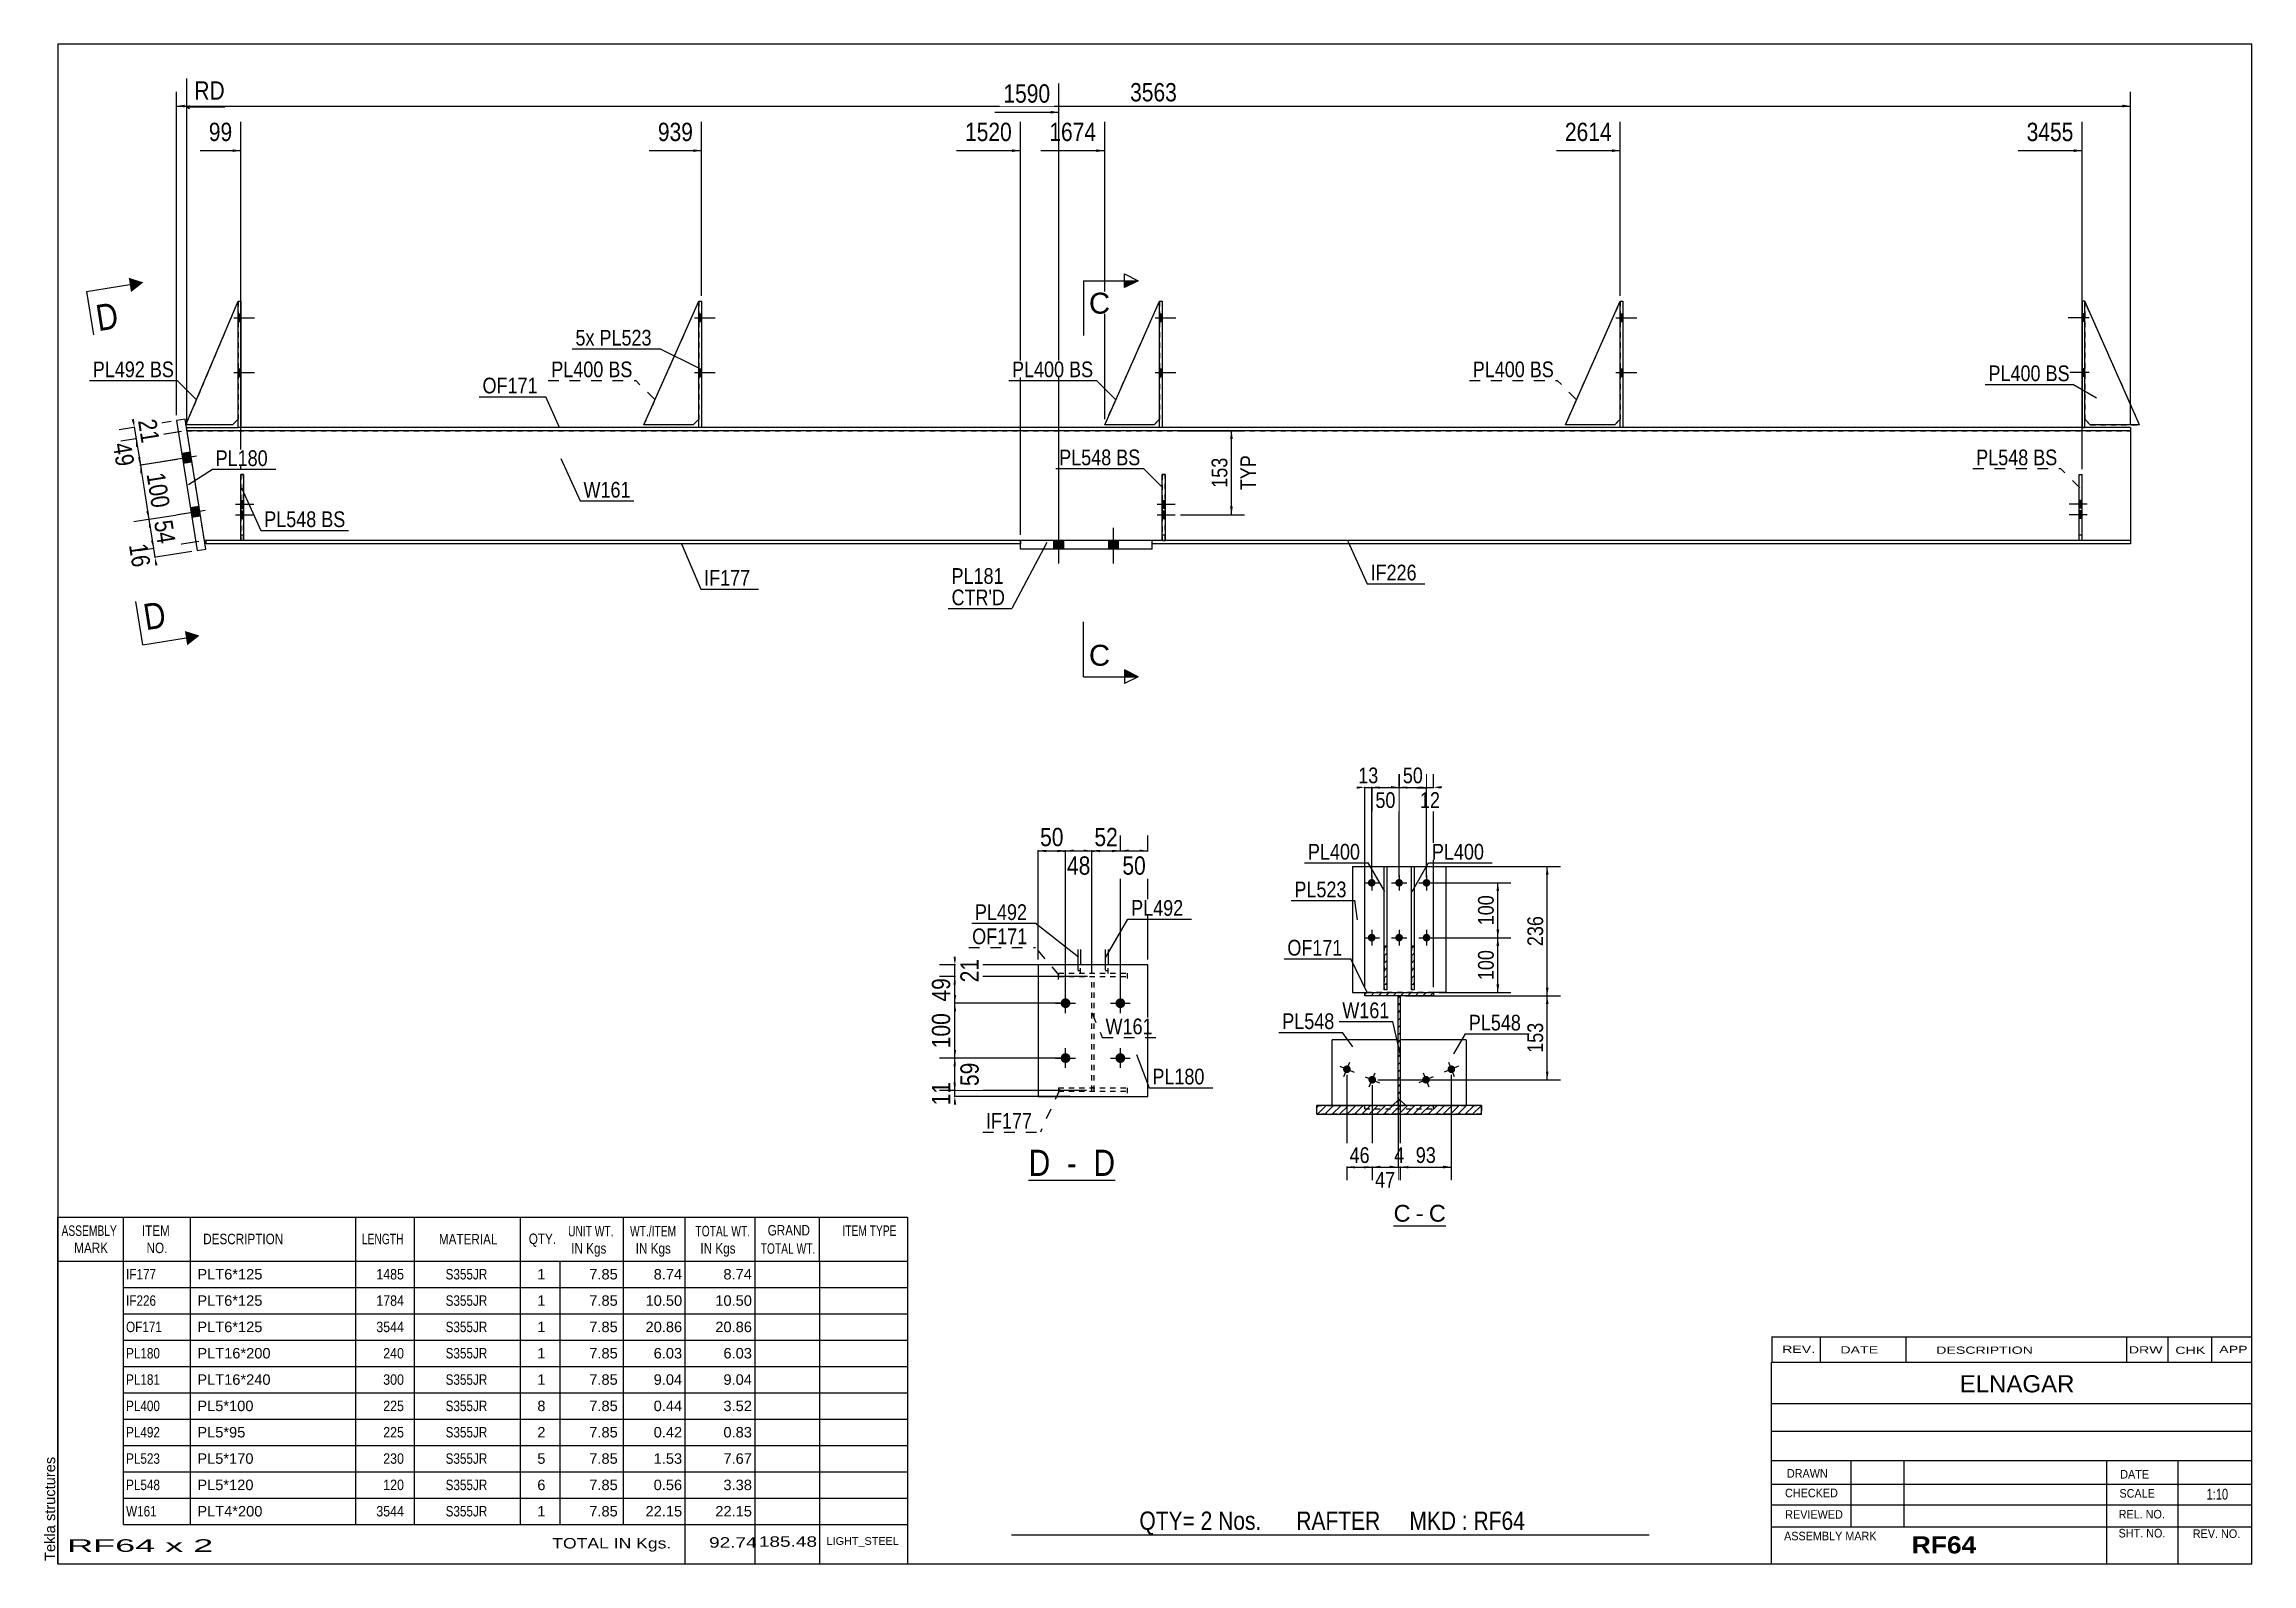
# Model space of a CAD drawing. Header units: millimetres. Extents: x -26 to 376, y -197 to 80.
import ezdxf

# ---------------------------------------------------------------- set-up
doc = ezdxf.new("R2010")
doc.units = ezdxf.units.MM
doc.linetypes.add('DXK_LINE_DOT1', pattern=[1.8814, 0.9407, -0.9407])
doc.linetypes.add('DXK_LINE_DOT2', pattern=[3.9198, 1.9599, -1.9599])
doc.styles.add('Arial', font='ARIAL.TTF', dxfattribs={"height": 0.2})
doc.styles.add('Arial Bold', font='ARIALBD.TTF', dxfattribs={"height": 0.2})
doc.styles.add('Arial Narrow', font='ARIALN.TTF', dxfattribs={"height": 0.2})

# ---------------------------------------------------------------- blocks, each defined once
blk = doc.blocks.new('Unknown-626819652-1211')
at = {"color": 5, "linetype": 'Continuous'}
for p, q in [((376.47, 80.47), (-23.53, 80.47)), ((-23.53, 80.47), (-23.53, -196.53)), ((376.47, -196.53), (376.47, 80.47)), ((-23.53, -196.53), (376.47, -196.53))]:
    blk.add_line(p, q, dxfattribs=at)
at = {"color": 174, "linetype": 'Continuous', "style": 'Arial'}
blk.add_text('Tekla structures', height=1.9102, rotation=90, dxfattribs=at).set_placement((-24.03, -196.03))
blk = doc.blocks.new('Unknown-626819652-12 - 1833')
at = {"color": 7, "linetype": 'Continuous'}
blk.add_line((220, -134.93), (229.51, -134.93), dxfattribs=at)
at = {"color": 0, "linetype": 'Continuous'}
blk.add_wipeout([(223.08, -134.18), (223.08, -130.98), (220, -130.98), (220, -134.18)], dxfattribs=at)
blk.add_wipeout([(225.47, -134.18), (225.47, -130.98), (224.04, -130.98), (224.04, -134.18)], dxfattribs=at)
at = {"color": 96, "linetype": 'Continuous', "style": 'Arial'}
blk.add_text('C', height=3.06, dxfattribs=at).set_placement((220, -134.18))
at = {"color": 0, "linetype": 'Continuous'}
blk.add_wipeout([(229.51, -134.18), (229.51, -130.98), (226.43, -130.98), (226.43, -134.18)], dxfattribs=at)
at = {"color": 96, "linetype": 'Continuous', "style": 'Arial'}
for s, p in [('-', (224.04, -134.18)), ('C', (226.43, -134.18))]:
    blk.add_text(s, height=3.06, dxfattribs=at).set_placement(p)
blk = doc.blocks.new('Unknown-626819652-13 - 2008')
at = {"color": 7, "linetype": 'Continuous'}
blk.add_line((153.45, -126.59), (169.23, -126.59), dxfattribs=at)
at = {"color": 0, "linetype": 'Continuous'}
blk.add_wipeout([(157.4, -125.84), (157.4, -120.84), (153.45, -120.84), (153.45, -125.84)], dxfattribs=at)
blk.add_wipeout([(163.77, -125.84), (163.77, -120.84), (158.9, -120.84), (158.9, -125.84)], dxfattribs=at)
at = {"color": 6, "linetype": 'Continuous', "style": 'Arial Narrow'}
for s, height, p in [('D', 4.77, (153.45, -125.84)), (' - ', 4.772, (158.9, -125.84))]:
    blk.add_text(s, height=height, dxfattribs=at).set_placement(p)
at = {"color": 0, "linetype": 'Continuous'}
blk.add_wipeout([(169.23, -125.84), (169.23, -120.84), (165.27, -120.84), (165.27, -125.84)], dxfattribs=at)
at = {"color": 6, "linetype": 'Continuous', "style": 'Arial Narrow'}
blk.add_text('D', height=4.77, dxfattribs=at).set_placement((165.27, -125.84))
blk = doc.blocks.new('Bolt-626819652-1239 - 1232')
at = {"linetype": 'Continuous'}
for points in [[(158.05, -11.6), (159.85, -11.6), (159.85, -10), (158.05, -10)], [(158.05, -11.6), (159.85, -11.6), (159.85, -10), (158.05, -10)], [(168.05, -11.6), (169.85, -11.6), (169.85, -10), (168.05, -10)], [(168.05, -11.6), (169.85, -11.6), (169.85, -10), (168.05, -10)]]:
    blk.add_hatch(color=3, dxfattribs=at).paths.add_polyline_path(points)
at = {"color": 3, "linetype": 'Continuous'}
for p, q in [((158.95, -14.2), (158.95, -7.7)), ((158.95, -14.2), (158.95, -7.7)), ((168.95, -14.2), (168.95, -7.7)), ((168.95, -14.2), (168.95, -7.7)), ((158.05, -11.6), (158.05, -10)), ((158.05, -11.6), (158.05, -10)), ((159.85, -11.6), (159.85, -10)), ((159.85, -11.6), (159.85, -10)), ((168.05, -11.6), (168.05, -10)), ((168.05, -11.6), (168.05, -10)), ((169.85, -11.6), (169.85, -10)), ((169.85, -11.6), (169.85, -10))]:
    blk.add_line(p, q, dxfattribs=at)
blk = doc.blocks.new('Bolt-626819652-2163 - 1232')
at = {"color": 3, "linetype": 'DXK_LINE_DOT2'}
for p, q in [((345.51, -2.69), (345.01, -2.69)), ((346.31, -3.39), (345.01, -3.39)), ((345.51, -4.09), (345.01, -4.09)), ((345.51, -4.6), (345.01, -4.6)), ((346.31, -5.3), (345.01, -5.3)), ((345.51, -6), (345.01, -6))]:
    blk.add_line(p, q, dxfattribs=at)
blk = doc.blocks.new('Part-626819652-1279 - 1232')
at = {"color": 2, "linetype": 'Continuous'}
for p, q in [((177.82, -10), (175.95, -10)), ((354.37, -10.6), (175.95, -10.6)), ((345.01, -10), (178.32, -10)), ((354.37, -10), (345.51, -10)), ((354.37, -10), (354.37, -10.6))]:
    blk.add_line(p, q, dxfattribs=at)
at = {"color": 7, "linetype": 'DXK_LINE_DOT1'}
for p, q in [((175.95, -10.6), (175.95, -10)), ((178.32, -10), (177.82, -10)), ((345.51, -10), (345.01, -10))]:
    blk.add_line(p, q, dxfattribs=at)
blk = doc.blocks.new('Bolt-626819652-1235 - 1232')
at = {"linetype": 'Continuous'}
for points in [[(177.82, 29.9), (177.82, 31.3), (177.32, 31.3), (177.32, 29.9)], [(177.82, 29.9), (177.82, 31.3), (177.32, 31.3), (177.32, 29.9)], [(177.82, 29.9), (177.82, 31.3), (177.32, 31.3), (177.32, 29.9)], [(177.82, 19.9), (177.82, 21.3), (177.32, 21.3), (177.32, 19.9)], [(177.82, 19.9), (177.82, 21.3), (177.32, 21.3), (177.32, 19.9)], [(177.82, 19.9), (177.82, 21.3), (177.32, 21.3), (177.32, 19.9)]]:
    blk.add_hatch(color=3, dxfattribs=at).paths.add_polyline_path(points)
at = {"color": 3, "linetype": 'Continuous'}
for p, q in [((176.52, 30.6), (180.32, 30.6)), ((176.52, 30.6), (180.32, 30.6)), ((176.52, 30.6), (180.32, 30.6)), ((177.32, 31.3), (177.82, 31.3)), ((177.32, 31.3), (177.82, 31.3)), ((177.32, 31.3), (177.82, 31.3)), ((177.32, 29.9), (177.82, 29.9)), ((177.32, 29.9), (177.82, 29.9)), ((177.32, 29.9), (177.82, 29.9)), ((176.52, 20.6), (180.32, 20.6)), ((176.52, 20.6), (180.32, 20.6)), ((176.52, 20.6), (180.32, 20.6)), ((177.32, 21.3), (177.82, 21.3)), ((177.32, 21.3), (177.82, 21.3)), ((177.32, 21.3), (177.82, 21.3)), ((177.32, 19.9), (177.82, 19.9)), ((177.32, 19.9), (177.82, 19.9)), ((177.32, 19.9), (177.82, 19.9))]:
    blk.add_line(p, q, dxfattribs=at)
blk = doc.blocks.new('Bolt-626819652-1236 - 1232')
at = {"linetype": 'Continuous'}
for points in [[(93.82, 29.9), (93.82, 31.3), (93.32, 31.3), (93.32, 29.9)], [(93.82, 29.9), (93.82, 31.3), (93.32, 31.3), (93.32, 29.9)], [(93.82, 29.9), (93.82, 31.3), (93.32, 31.3), (93.32, 29.9)], [(93.82, 19.9), (93.82, 21.3), (93.32, 21.3), (93.32, 19.9)], [(93.82, 19.9), (93.82, 21.3), (93.32, 21.3), (93.32, 19.9)], [(93.82, 19.9), (93.82, 21.3), (93.32, 21.3), (93.32, 19.9)]]:
    blk.add_hatch(color=3, dxfattribs=at).paths.add_polyline_path(points)
at = {"color": 3, "linetype": 'Continuous'}
for p, q in [((92.52, 30.6), (96.32, 30.6)), ((92.52, 30.6), (96.32, 30.6)), ((92.52, 30.6), (96.32, 30.6)), ((93.32, 31.3), (93.82, 31.3)), ((93.32, 31.3), (93.82, 31.3)), ((93.32, 31.3), (93.82, 31.3)), ((93.32, 29.9), (93.82, 29.9)), ((93.32, 29.9), (93.82, 29.9)), ((93.32, 29.9), (93.82, 29.9)), ((92.52, 20.6), (96.32, 20.6)), ((92.52, 20.6), (96.32, 20.6)), ((92.52, 20.6), (96.32, 20.6)), ((93.32, 21.3), (93.82, 21.3)), ((93.32, 21.3), (93.82, 21.3)), ((93.32, 21.3), (93.82, 21.3)), ((93.32, 19.9), (93.82, 19.9)), ((93.32, 19.9), (93.82, 19.9)), ((93.32, 19.9), (93.82, 19.9))]:
    blk.add_line(p, q, dxfattribs=at)
blk = doc.blocks.new('Bolt-626819652-1237 - 1232')
at = {"linetype": 'Continuous'}
for points in [[(346.01, 29.9), (346.01, 31.3), (345.51, 31.3), (345.51, 29.9)], [(346.01, 29.9), (346.01, 31.3), (345.51, 31.3), (345.51, 29.9)], [(346.01, 29.9), (346.01, 31.3), (345.51, 31.3), (345.51, 29.9)], [(346.01, 19.9), (346.01, 21.3), (345.51, 21.3), (345.51, 19.9)], [(346.01, 19.9), (346.01, 21.3), (345.51, 21.3), (345.51, 19.9)], [(346.01, 19.9), (346.01, 21.3), (345.51, 21.3), (345.51, 19.9)]]:
    blk.add_hatch(color=3, dxfattribs=at).paths.add_polyline_path(points)
at = {"color": 3, "linetype": 'Continuous'}
for p, q in [((346.81, 30.6), (343.01, 30.6)), ((346.81, 30.6), (343.01, 30.6)), ((346.81, 30.6), (343.01, 30.6)), ((346.01, 31.3), (345.51, 31.3)), ((346.01, 31.3), (345.51, 31.3)), ((346.01, 31.3), (345.51, 31.3)), ((346.01, 29.9), (345.51, 29.9)), ((346.01, 29.9), (345.51, 29.9)), ((346.01, 29.9), (345.51, 29.9)), ((346.81, 20.6), (343.01, 20.6)), ((346.81, 20.6), (343.01, 20.6)), ((346.81, 20.6), (343.01, 20.6)), ((346.01, 21.3), (345.51, 21.3)), ((346.01, 21.3), (345.51, 21.3)), ((346.01, 21.3), (345.51, 21.3)), ((346.01, 19.9), (345.51, 19.9)), ((346.01, 19.9), (345.51, 19.9)), ((346.01, 19.9), (345.51, 19.9))]:
    blk.add_line(p, q, dxfattribs=at)
blk = doc.blocks.new('Part-626819652-2146 - 1232')
at = {"color": 2, "linetype": 'Continuous'}
for p, q in [((345.01, -10), (345.01, 2)), ((345.01, 2), (345.51, 2)), ((345.51, -10), (345.51, 2)), ((345.51, -10), (345.01, -10))]:
    blk.add_line(p, q, dxfattribs=at)
blk = doc.blocks.new('Bolt-626819652-1238 - 1232')
at = {"linetype": 'Continuous'}
for points in [[(9.82, 29.9), (9.82, 31.3), (9.32, 31.3), (9.32, 29.9)], [(9.82, 29.9), (9.82, 31.3), (9.32, 31.3), (9.32, 29.9)], [(9.82, 29.9), (9.82, 31.3), (9.32, 31.3), (9.32, 29.9)], [(9.82, 19.9), (9.82, 21.3), (9.32, 21.3), (9.32, 19.9)], [(9.82, 19.9), (9.82, 21.3), (9.32, 21.3), (9.32, 19.9)], [(9.82, 19.9), (9.82, 21.3), (9.32, 21.3), (9.32, 19.9)]]:
    blk.add_hatch(color=3, dxfattribs=at).paths.add_polyline_path(points)
at = {"color": 3, "linetype": 'Continuous'}
for p, q in [((8.52, 30.6), (12.32, 30.6)), ((8.52, 30.6), (12.32, 30.6)), ((8.52, 30.6), (12.32, 30.6)), ((9.32, 31.3), (9.82, 31.3)), ((9.32, 31.3), (9.82, 31.3)), ((9.32, 31.3), (9.82, 31.3)), ((9.32, 29.9), (9.82, 29.9)), ((9.32, 29.9), (9.82, 29.9)), ((9.32, 29.9), (9.82, 29.9)), ((8.52, 20.6), (12.32, 20.6)), ((8.52, 20.6), (12.32, 20.6)), ((8.52, 20.6), (12.32, 20.6)), ((9.32, 21.3), (9.82, 21.3)), ((9.32, 21.3), (9.82, 21.3)), ((9.32, 21.3), (9.82, 21.3)), ((9.32, 19.9), (9.82, 19.9)), ((9.32, 19.9), (9.82, 19.9)), ((9.32, 19.9), (9.82, 19.9))]:
    blk.add_line(p, q, dxfattribs=at)
blk = doc.blocks.new('Bolt-626819652-1240 - 1232')
at = {"linetype": 'Continuous'}
for points in [[(-0.96, 5.83), (-0.67, 4.05), (0.91, 4.3), (0.62, 6.08)], [(-0.96, 5.83), (-0.67, 4.05), (0.91, 4.3), (0.62, 6.08)], [(0.61, -4.05), (0.9, -5.83), (2.48, -5.58), (2.19, -3.8)], [(0.61, -4.05), (0.9, -5.83), (2.48, -5.58), (2.19, -3.8)]]:
    blk.add_hatch(color=3, dxfattribs=at).paths.add_polyline_path(points)
at = {"color": 3, "linetype": 'Continuous'}
for p, q in [((1.75, 5.35), (-4.67, 4.33)), ((1.75, 5.35), (-4.67, 4.33)), ((0.62, 6.08), (-0.96, 5.83)), ((0.62, 6.08), (-0.96, 5.83)), ((0.91, 4.3), (-0.67, 4.05)), ((0.91, 4.3), (-0.67, 4.05)), ((2.19, -3.8), (0.61, -4.05)), ((2.19, -3.8), (0.61, -4.05)), ((3.32, -4.53), (-3.1, -5.55)), ((3.32, -4.53), (-3.1, -5.55)), ((2.48, -5.58), (0.9, -5.83)), ((2.48, -5.58), (0.9, -5.83))]:
    blk.add_line(p, q, dxfattribs=at)
blk = doc.blocks.new('Part-626819652-2141 - 1232')
at = {"color": 2, "linetype": 'Continuous'}
for p, q in [((251.32, 11.1), (261.32, 33.6)), ((261.32, 12.1), (260.32, 11.1)), ((260.32, 11.1), (251.32, 11.1))]:
    blk.add_line(p, q, dxfattribs=at)
at = {"color": 7, "linetype": 'DXK_LINE_DOT1'}
blk.add_line((261.32, 33.6), (261.32, 12.1), dxfattribs=at)
blk = doc.blocks.new('Part-626819652-1257 - 1232')
at = {"color": 7, "linetype": 'DXK_LINE_DOT1'}
for p, q in [((3.18, -10), (0, 10)), ((0, 10), (354.37, 10)), ((354.37, -10), (3.48, -10))]:
    blk.add_line(p, q, dxfattribs=at)
at = {"color": 2, "linetype": 'Continuous'}
for p, q in [((354.37, 10), (354.37, -10)), ((3.48, -10), (3.18, -10))]:
    blk.add_line(p, q, dxfattribs=at)
blk = doc.blocks.new('Part-626819652-1365 - 1232')
at = {"color": 2, "linetype": 'Continuous'}
for p, q in [((356.01, 11.1), (346.01, 33.6)), ((347.01, 11.1), (346.01, 12.1)), ((356.01, 11.1), (347.01, 11.1))]:
    blk.add_line(p, q, dxfattribs=at)
at = {"color": 7, "linetype": 'DXK_LINE_DOT1'}
blk.add_line((346.01, 33.6), (346.01, 12.1), dxfattribs=at)
blk = doc.blocks.new('Part-626819652-1301 - 1232')
at = {"color": 2, "linetype": 'Continuous'}
for p, q in [((261.32, 10.6), (261.32, 33.6)), ((261.32, 33.6), (261.82, 33.6)), ((261.82, 33.6), (261.82, 10.6)), ((261.82, 10.6), (261.32, 10.6))]:
    blk.add_line(p, q, dxfattribs=at)
blk = doc.blocks.new('Part-626819652-1323 - 1232')
at = {"color": 2, "linetype": 'Continuous'}
for p, q in [((177.82, -10), (177.82, 2)), ((177.82, 2), (178.32, 2)), ((178.32, 2), (178.32, -10)), ((178.32, -10), (177.82, -10))]:
    blk.add_line(p, q, dxfattribs=at)
at = {"color": 7, "linetype": 'DXK_LINE_DOT1'}
blk.add_line((177.82, -9), (178.32, -9), dxfattribs=at)
blk = doc.blocks.new('Part-626819652-1345 - 1232')
at = {"color": 2, "linetype": 'Continuous'}
for p, q in [((167.32, 11.1), (177.32, 33.6)), ((177.32, 12.1), (176.32, 11.1)), ((176.32, 11.1), (167.32, 11.1))]:
    blk.add_line(p, q, dxfattribs=at)
at = {"color": 7, "linetype": 'DXK_LINE_DOT1'}
blk.add_line((177.32, 33.6), (177.32, 12.1), dxfattribs=at)
blk = doc.blocks.new('Part-626819652-1350 - 1232')
at = {"color": 2, "linetype": 'Continuous'}
for p, q in [((177.32, 10.6), (177.32, 33.6)), ((177.32, 33.6), (177.82, 33.6)), ((177.82, 33.6), (177.82, 10.6)), ((177.82, 10.6), (177.32, 10.6))]:
    blk.add_line(p, q, dxfattribs=at)
blk = doc.blocks.new('Part-626819652-1355 - 1232')
at = {"color": 2, "linetype": 'Continuous'}
for p, q in [((93.32, 10.6), (93.32, 33.6)), ((93.32, 33.6), (93.82, 33.6)), ((93.82, 33.6), (93.82, 10.6)), ((93.82, 10.6), (93.32, 10.6))]:
    blk.add_line(p, q, dxfattribs=at)
blk = doc.blocks.new('Part-626819652-1360 - 1232')
at = {"color": 7, "linetype": 'DXK_LINE_DOT1'}
for p, q in [((345.01, -10), (345.01, 2)), ((345.01, 2), (345.51, 2)), ((345.51, -10), (345.51, 2)), ((345.01, -9), (345.51, -9))]:
    blk.add_line(p, q, dxfattribs=at)
blk = doc.blocks.new('Part-626819652-2149 - 1232')
at = {"color": 7, "linetype": 'DXK_LINE_DOT1'}
for p, q in [((9.82, 2), (9.82, -10)), ((10.32, 2), (9.82, 2)), ((10.32, -10), (10.32, 2))]:
    blk.add_line(p, q, dxfattribs=at)
blk = doc.blocks.new('Part-626819652-1370 - 1232')
at = {"color": 2, "linetype": 'Continuous'}
for p, q in [((346.01, 33.6), (345.51, 33.6)), ((345.51, 33.6), (345.51, 10.6)), ((346.01, 10.6), (346.01, 33.6)), ((345.51, 10.6), (346.01, 10.6))]:
    blk.add_line(p, q, dxfattribs=at)
blk = doc.blocks.new('Part-626819652-1375 - 1232')
at = {"color": 2, "linetype": 'Continuous'}
for p, q in [((9.82, -10), (9.82, 2)), ((9.82, 2), (10.32, 2)), ((10.32, 2), (10.32, -10)), ((10.32, -10), (9.82, -10))]:
    blk.add_line(p, q, dxfattribs=at)
at = {"color": 7, "linetype": 'DXK_LINE_DOT1'}
blk.add_line((9.82, -9), (10.32, -9), dxfattribs=at)
blk = doc.blocks.new('Part-626819652-1380 - 1232')
at = {"color": 2, "linetype": 'Continuous'}
for p, q in [((-0.18, 11.1), (9.32, 33.6)), ((9.32, 12.1), (8.32, 11.1)), ((8.32, 11.1), (-0.18, 11.1))]:
    blk.add_line(p, q, dxfattribs=at)
at = {"color": 7, "linetype": 'DXK_LINE_DOT1'}
blk.add_line((9.32, 33.6), (9.32, 12.1), dxfattribs=at)
blk = doc.blocks.new('Part-626819652-1385 - 1232')
at = {"color": 2, "linetype": 'Continuous'}
for p, q in [((9.32, 10.6), (9.32, 33.6)), ((9.32, 33.6), (9.82, 33.6)), ((9.82, 33.6), (9.82, 10.6)), ((9.82, 10.6), (9.32, 10.6))]:
    blk.add_line(p, q, dxfattribs=at)
blk = doc.blocks.new('Part-626819652-2145 - 1232')
at = {"color": 2, "linetype": 'Continuous'}
for p, q in [((83.32, 11.1), (93.32, 33.6)), ((93.32, 12.1), (92.32, 11.1)), ((92.32, 11.1), (83.32, 11.1))]:
    blk.add_line(p, q, dxfattribs=at)
at = {"color": 7, "linetype": 'DXK_LINE_DOT1'}
blk.add_line((93.32, 33.6), (93.32, 12.1), dxfattribs=at)
blk = doc.blocks.new('Part-626819652-1438 - 1232')
at = {"color": 2, "linetype": 'Continuous'}
for p, q in [((151.95, -11.6), (151.95, -10)), ((175.95, -10), (151.95, -10)), ((175.95, -11.6), (151.95, -11.6)), ((175.95, -11.6), (175.95, -10))]:
    blk.add_line(p, q, dxfattribs=at)
blk = doc.blocks.new('Part-626819652-1460 - 1232')
at = {"color": 2, "linetype": 'Continuous'}
for p, q in [((3.48, -10.6), (3.48, -10)), ((9.82, -10), (3.48, -10)), ((151.95, -10.6), (3.48, -10.6)), ((151.95, -10), (10.32, -10))]:
    blk.add_line(p, q, dxfattribs=at)
at = {"color": 7, "linetype": 'DXK_LINE_DOT1'}
blk.add_line((151.95, -10), (151.95, -10.6), dxfattribs=at)
blk = doc.blocks.new('Part-626819652-1482 - 1232')
at = {"color": 2, "linetype": 'Continuous'}
for p, q in [((0, 10), (0, 10.6)), ((0, 10.6), (9.32, 10.6)), ((354.37, 10), (0, 10)), ((93.32, 10.6), (9.82, 10.6)), ((177.32, 10.6), (93.82, 10.6)), ((261.32, 10.6), (177.82, 10.6)), ((345.51, 10.6), (261.82, 10.6)), ((354.37, 10.6), (346.01, 10.6)), ((354.37, 10.6), (354.37, 10))]:
    blk.add_line(p, q, dxfattribs=at)
at = {"color": 7, "linetype": 'DXK_LINE_DOT1'}
for p, q in [((9.82, 10.6), (9.32, 10.6)), ((93.82, 10.6), (93.32, 10.6)), ((177.82, 10.6), (177.32, 10.6)), ((261.82, 10.6), (261.32, 10.6)), ((346.01, 10.6), (345.51, 10.6))]:
    blk.add_line(p, q, dxfattribs=at)
blk = doc.blocks.new('Part-626819652-1504 - 1232')
at = {"color": 2, "linetype": 'Continuous'}
for p, q in [((-0.33, 12.1), (-1.91, 11.85)), ((3.43, -11.6), (-0.33, 12.1)), ((-1.91, 11.85), (1.85, -11.85)), ((1.85, -11.85), (3.43, -11.6))]:
    blk.add_line(p, q, dxfattribs=at)
blk = doc.blocks.new('Part-626819652-2142 - 1232')
at = {"color": 7, "linetype": 'DXK_LINE_DOT1'}
for p, q in [((177.82, 2), (177.82, -10)), ((178.32, 2), (177.82, 2)), ((178.32, -10), (178.32, 2)), ((177.82, -10), (178.32, -10))]:
    blk.add_line(p, q, dxfattribs=at)
blk = doc.blocks.new('Bolt-626819652-1518 - 1232')
at = {"linetype": 'Continuous'}
for points in [[(261.82, 29.9), (261.82, 31.3), (261.32, 31.3), (261.32, 29.9)], [(261.82, 29.9), (261.82, 31.3), (261.32, 31.3), (261.32, 29.9)], [(261.82, 29.9), (261.82, 31.3), (261.32, 31.3), (261.32, 29.9)], [(261.82, 19.9), (261.82, 21.3), (261.32, 21.3), (261.32, 19.9)], [(261.82, 19.9), (261.82, 21.3), (261.32, 21.3), (261.32, 19.9)], [(261.82, 19.9), (261.82, 21.3), (261.32, 21.3), (261.32, 19.9)]]:
    blk.add_hatch(color=3, dxfattribs=at).paths.add_polyline_path(points)
at = {"color": 3, "linetype": 'Continuous'}
for p, q in [((260.52, 30.6), (264.32, 30.6)), ((260.52, 30.6), (264.32, 30.6)), ((260.52, 30.6), (264.32, 30.6)), ((261.32, 31.3), (261.82, 31.3)), ((261.32, 31.3), (261.82, 31.3)), ((261.32, 31.3), (261.82, 31.3)), ((261.32, 29.9), (261.82, 29.9)), ((261.32, 29.9), (261.82, 29.9)), ((261.32, 29.9), (261.82, 29.9)), ((260.52, 20.6), (264.32, 20.6)), ((260.52, 20.6), (264.32, 20.6)), ((260.52, 20.6), (264.32, 20.6)), ((261.32, 21.3), (261.82, 21.3)), ((261.32, 21.3), (261.82, 21.3)), ((261.32, 21.3), (261.82, 21.3)), ((261.32, 19.9), (261.82, 19.9)), ((261.32, 19.9), (261.82, 19.9)), ((261.32, 19.9), (261.82, 19.9))]:
    blk.add_line(p, q, dxfattribs=at)
blk = doc.blocks.new('Part-626819652-2152 - 1232')
at = {"color": 7, "linetype": 'DXK_LINE_DOT1'}
for p, q in [((-0.18, 11.1), (9.32, 33.6)), ((9.32, 12.1), (8.32, 11.1)), ((8.32, 11.1), (-0.18, 11.1))]:
    blk.add_line(p, q, dxfattribs=at)
blk = doc.blocks.new('Part-626819652-2153 - 1232')
at = {"color": 7, "linetype": 'DXK_LINE_DOT1'}
for p, q in [((167.32, 11.1), (177.32, 33.6)), ((177.32, 12.1), (176.32, 11.1)), ((176.32, 11.1), (167.32, 11.1))]:
    blk.add_line(p, q, dxfattribs=at)
blk = doc.blocks.new('Part-626819652-2154 - 1232')
at = {"color": 7, "linetype": 'DXK_LINE_DOT1'}
for p, q in [((356.01, 11.1), (346.01, 33.6)), ((346.01, 12.1), (347.01, 11.1)), ((347.01, 11.1), (356.01, 11.1))]:
    blk.add_line(p, q, dxfattribs=at)
blk = doc.blocks.new('Part-626819652-2155 - 1232')
at = {"color": 7, "linetype": 'DXK_LINE_DOT1'}
for p, q in [((251.32, 11.1), (261.32, 33.6)), ((261.32, 12.1), (260.32, 11.1)), ((260.32, 11.1), (251.32, 11.1))]:
    blk.add_line(p, q, dxfattribs=at)
blk = doc.blocks.new('Part-626819652-2156 - 1232')
at = {"color": 7, "linetype": 'DXK_LINE_DOT1'}
for p, q in [((83.32, 11.1), (93.32, 33.6)), ((93.32, 12.1), (92.32, 11.1)), ((92.32, 11.1), (83.32, 11.1))]:
    blk.add_line(p, q, dxfattribs=at)
blk = doc.blocks.new('Bolt-626819652-2157 - 1232')
at = {"linetype": 'Continuous'}
for points in [[(9.82, -2.69), (9.82, -4.09), (10.32, -4.09), (10.32, -2.69)], [(9.82, -4.6), (9.82, -6), (10.32, -6), (10.32, -4.6)]]:
    blk.add_hatch(color=3, dxfattribs=at).paths.add_polyline_path(points)
at = {"color": 3, "linetype": 'Continuous'}
for p, q in [((8.87, -3.39), (12.17, -3.39)), ((9.82, -2.69), (10.32, -2.69)), ((8.87, -5.3), (12.17, -5.3)), ((9.82, -4.09), (10.32, -4.09)), ((9.82, -4.6), (10.32, -4.6)), ((9.82, -6), (10.32, -6))]:
    blk.add_line(p, q, dxfattribs=at)
blk = doc.blocks.new('Bolt-626819652-2160 - 1232')
at = {"linetype": 'Continuous'}
for points in [[(177.82, -2.69), (177.82, -4.09), (178.32, -4.09), (178.32, -2.69)], [(177.82, -4.6), (177.82, -6), (178.32, -6), (178.32, -4.6)]]:
    blk.add_hatch(color=3, dxfattribs=at).paths.add_polyline_path(points)
at = {"color": 3, "linetype": 'Continuous'}
for p, q in [((176.87, -3.39), (180.17, -3.39)), ((177.82, -2.69), (178.32, -2.69)), ((176.87, -5.3), (180.17, -5.3)), ((177.82, -4.09), (178.32, -4.09)), ((177.82, -4.6), (178.32, -4.6)), ((177.82, -6), (178.32, -6))]:
    blk.add_line(p, q, dxfattribs=at)
blk = doc.blocks.new('Bolt-626819652-2166 - 1232')
at = {"color": 3, "linetype": 'DXK_LINE_DOT2'}
for p, q in [((177.02, -3.39), (178.32, -3.39)), ((177.82, -2.69), (178.32, -2.69)), ((177.02, -5.3), (178.32, -5.3)), ((177.82, -4.09), (178.32, -4.09)), ((177.82, -4.6), (178.32, -4.6)), ((177.82, -6), (178.32, -6))]:
    blk.add_line(p, q, dxfattribs=at)
blk = doc.blocks.new('Bolt-626819652-2169 - 1232')
at = {"linetype": 'Continuous'}
for points in [[(345.51, -4.09), (345.51, -2.69), (345.01, -2.69), (345.01, -4.09)], [(345.51, -6), (345.51, -4.6), (345.01, -4.6), (345.01, -6)]]:
    blk.add_hatch(color=3, dxfattribs=at).paths.add_polyline_path(points)
at = {"color": 3, "linetype": 'Continuous'}
for p, q in [((346.46, -3.39), (343.16, -3.39)), ((345.51, -2.69), (345.01, -2.69)), ((346.46, -5.3), (343.16, -5.3)), ((345.51, -4.09), (345.01, -4.09)), ((345.51, -4.6), (345.01, -4.6)), ((345.51, -6), (345.01, -6))]:
    blk.add_line(p, q, dxfattribs=at)
blk = doc.blocks.new('Bolt-626819652-2172 - 1232')
at = {"color": 3, "linetype": 'DXK_LINE_DOT2'}
for p, q in [((9.02, -3.39), (10.32, -3.39)), ((9.82, -2.69), (10.32, -2.69)), ((9.02, -5.3), (10.32, -5.3)), ((9.82, -4.09), (10.32, -4.09)), ((9.82, -4.6), (10.32, -4.6)), ((9.82, -6), (10.32, -6))]:
    blk.add_line(p, q, dxfattribs=at)
blk = doc.blocks.new('Part-626819652-1921 - 1833')
at = {"linetype": 'Continuous'}
h = blk.add_hatch(dxfattribs=at)
h.set_pattern_fill('', scale=0.3, style=0, pattern_type=0)
h.set_pattern_definition([(45, (227.2545, -92.4116), (-0.67352, 0.67352), [])])
h.paths.add_polyline_path([(227.25, -93.01), (227.25, -92.41), (214.75, -92.41), (214.75, -93.01)])
at = {"color": 2, "linetype": 'Continuous'}
for p, q in [((214.75, -93.01), (214.75, -92.41)), ((214.75, -92.41), (227.25, -92.41)), ((227.25, -92.41), (227.25, -93.01)), ((227.25, -93.01), (214.75, -93.01))]:
    blk.add_line(p, q, dxfattribs=at)
blk = doc.blocks.new('Bolt-626819652-1842 - 1833')
at = {"linetype": 'Continuous'}
for points in [[(216.7, -72.41, -1), (215.3, -72.41, -1)], [(221.7, -72.41, -1), (220.3, -72.41, -1)], [(226.7, -72.41, -1), (225.3, -72.41, -1)], [(216.7, -82.41, -1), (215.3, -82.41, -1)], [(221.7, -82.41, -1), (220.3, -82.41, -1)], [(226.7, -82.41, -1), (225.3, -82.41, -1)]]:
    blk.add_hatch(color=3, dxfattribs=at).paths.add_polyline_path(points)
at = {"color": 3, "linetype": 'Continuous'}
for p, q in [((214.6, -72.41), (217.4, -72.41)), ((216, -71.01), (216, -73.81)), ((219.6, -72.41), (222.4, -72.41)), ((221, -71.01), (221, -73.81)), ((224.6, -72.41), (227.4, -72.41)), ((226, -71.01), (226, -73.81)), ((214.6, -82.41), (217.4, -82.41)), ((216, -81.01), (216, -83.81)), ((219.6, -82.41), (222.4, -82.41)), ((221, -81.01), (221, -83.81)), ((224.6, -82.41), (227.4, -82.41)), ((226, -81.01), (226, -83.81))]:
    blk.add_line(p, q, dxfattribs=at)
blk = doc.blocks.new('Part-626819652-1876 - 1833')
at = {"color": 2, "linetype": 'Continuous'}
for p, q in [((233.2, -101.01), (221.2, -101.01)), ((233.2, -101.01), (233.2, -113.01)), ((221.2, -112.01), (222.2, -113.01))]:
    blk.add_line(p, q, dxfattribs=at)
at = {"color": 7, "linetype": 'DXK_LINE_DOT1'}
for p, q in [((221.2, -101.01), (221.2, -112.01)), ((227.25, -113.01), (233.2, -113.01))]:
    blk.add_line(p, q, dxfattribs=at)
blk = doc.blocks.new('Part-626819652-1852 - 1833')
at = {"linetype": 'Continuous'}
h = blk.add_hatch(dxfattribs=at)
h.set_pattern_fill('', scale=0.3, style=0, pattern_type=0)
h.set_pattern_definition([(45, (221.2045, -93.0116), (-0.67352, 0.67352), [])])
h.paths.add_polyline_path([(221.2, -113.01), (221.2, -93.01), (220.8, -93.01), (220.8, -113.01)])
at = {"color": 2, "linetype": 'Continuous'}
for p, q in [((220.8, -113.01), (220.8, -93.01)), ((220.8, -93.01), (221.2, -93.01)), ((221.2, -93.01), (221.2, -113.01)), ((221.2, -113.01), (220.8, -113.01))]:
    blk.add_line(p, q, dxfattribs=at)
blk = doc.blocks.new('Part-626819652-1853 - 1833')
at = {"color": 7, "linetype": 'DXK_LINE_DOT1'}
for p, q in [((214.75, -113.61), (214.75, -113.01)), ((227.25, -113.01), (214.75, -113.01)), ((214.75, -113.61), (227.25, -113.61)), ((227.25, -113.61), (227.25, -113.01))]:
    blk.add_line(p, q, dxfattribs=at)
blk = doc.blocks.new('Part-626819652-1881 - 1833')
at = {"linetype": 'Continuous'}
h = blk.add_hatch(dxfattribs=at)
h.set_pattern_fill('', scale=0.3, style=0, pattern_type=0)
h.set_pattern_definition([(45, (223.7545, -83.8861), (-0.67352, 0.67352), [])])
h.paths.add_polyline_path([(223.75, -91.91), (223.75, -83.89), (223.25, -83.89), (223.25, -91.91)])
at = {"color": 2, "linetype": 'Continuous'}
for p, q in [((223.25, -83.89), (223.25, -69.41)), ((223.25, -69.41), (223.75, -69.41)), ((223.75, -69.41), (223.75, -83.89)), ((223.25, -91.91), (223.25, -83.89)), ((223.25, -83.89), (223.75, -83.89)), ((223.75, -83.89), (223.75, -91.91)), ((223.75, -91.91), (223.25, -91.91))]:
    blk.add_line(p, q, dxfattribs=at)
at = {"color": 7, "linetype": 'DXK_LINE_DOT1'}
for p, q in [((223.25, -83.89), (223.25, -91.91)), ((223.75, -83.89), (223.75, -91.91)), ((223.25, -90.91), (223.75, -90.91)), ((223.75, -91.91), (223.25, -91.91))]:
    blk.add_line(p, q, dxfattribs=at)
blk = doc.blocks.new('Part-626819652-1886 - 1833')
at = {"color": 2, "linetype": 'Continuous'}
for p, q in [((212.5, -69.41), (212.5, -92.41)), ((212.5, -69.41), (229.5, -69.41)), ((229.5, -69.41), (229.5, -92.41)), ((212.5, -92.41), (214.75, -92.41)), ((229.5, -92.41), (227.25, -92.41))]:
    blk.add_line(p, q, dxfattribs=at)
at = {"color": 7, "linetype": 'DXK_LINE_DOT1'}
blk.add_line((227.25, -92.41), (214.75, -92.41), dxfattribs=at)
blk = doc.blocks.new('Part-626819652-1915 - 1833')
at = {"linetype": 'Continuous'}
h = blk.add_hatch(dxfattribs=at)
h.set_pattern_fill('', scale=0.3, style=0, pattern_type=0)
h.set_pattern_definition([(45, (236.0045, -113.0116), (-0.67352, 0.67352), [])])
h.paths.add_polyline_path([(236, -114.61), (236, -113.01), (206, -113.01), (206, -114.61)])
at = {"color": 7, "linetype": 'DXK_LINE_DOT1'}
for p, q in [((206, -114.61), (206, -113.01)), ((206, -113.01), (236, -113.01)), ((236, -114.61), (206, -114.61)), ((236, -113.01), (236, -114.61))]:
    blk.add_line(p, q, dxfattribs=at)
at = {"color": 2, "linetype": 'Continuous'}
for p, q in [((206, -114.61), (206, -113.01)), ((236, -113.01), (206, -113.01)), ((206, -114.61), (236, -114.61)), ((236, -114.61), (236, -113.01))]:
    blk.add_line(p, q, dxfattribs=at)
blk = doc.blocks.new('Part-626819652-2737 - 1833')
at = {"color": 2, "linetype": 'Continuous'}
for p, q in [((220.8, -101.01), (208.8, -101.01)), ((208.8, -113.01), (208.8, -101.01)), ((219.8, -113.01), (220.8, -112.01))]:
    blk.add_line(p, q, dxfattribs=at)
at = {"color": 7, "linetype": 'DXK_LINE_DOT1'}
for p, q in [((220.8, -112.01), (220.8, -101.01)), ((208.8, -113.01), (214.75, -113.01))]:
    blk.add_line(p, q, dxfattribs=at)
blk = doc.blocks.new('Part-626819652-2748 - 1833')
at = {"linetype": 'Continuous'}
h = blk.add_hatch(dxfattribs=at)
h.set_pattern_fill('', scale=0.3, style=0, pattern_type=0)
h.set_pattern_definition([(45, (218.7545, -83.8861), (-0.67352, 0.67352), [])])
h.paths.add_polyline_path([(218.75, -91.91), (218.75, -83.89), (218.25, -83.89), (218.25, -91.91)])
at = {"color": 2, "linetype": 'Continuous'}
for p, q in [((218.25, -83.89), (218.25, -69.41)), ((218.25, -69.41), (218.75, -69.41)), ((218.75, -69.41), (218.75, -83.89)), ((218.25, -91.91), (218.25, -83.89)), ((218.25, -83.89), (218.75, -83.89)), ((218.75, -83.89), (218.75, -91.91)), ((218.75, -91.91), (218.25, -91.91))]:
    blk.add_line(p, q, dxfattribs=at)
at = {"color": 7, "linetype": 'DXK_LINE_DOT1'}
for p, q in [((218.25, -83.89), (218.25, -91.91)), ((218.75, -83.89), (218.75, -91.91)), ((218.25, -90.91), (218.75, -90.91)), ((218.75, -91.91), (218.25, -91.91))]:
    blk.add_line(p, q, dxfattribs=at)
blk = doc.blocks.new('Bolt-626819652-2755 - 1833')
at = {"linetype": 'Continuous'}
for points in [[(226.17, -108.96, -1), (225.64, -107.66, -1)], [(230.79, -107.05, -1), (230.26, -105.75, -1)]]:
    blk.add_hatch(color=3, dxfattribs=at).paths.add_polyline_path(points)
at = {"color": 3, "linetype": 'Continuous'}
for p, q in [((227.2, -107.78), (224.61, -108.85)), ((225.37, -107.02), (226.44, -109.6)), ((231.82, -105.86), (229.23, -106.93)), ((229.99, -105.11), (231.06, -107.69))]:
    blk.add_line(p, q, dxfattribs=at)
blk = doc.blocks.new('Bolt-626819652-2761 - 1833')
at = {"linetype": 'Continuous'}
for points in [[(211.75, -105.75, -1), (211.22, -107.05, -1)], [(216.37, -107.66, -1), (215.84, -108.96, -1)]]:
    blk.add_hatch(color=3, dxfattribs=at).paths.add_polyline_path(points)
at = {"color": 3, "linetype": 'Continuous'}
for p, q in [((210.19, -105.86), (212.78, -106.93)), ((210.95, -107.69), (212.02, -105.11)), ((214.81, -107.78), (217.4, -108.85)), ((215.57, -109.6), (216.64, -107.02))]:
    blk.add_line(p, q, dxfattribs=at)
blk = doc.blocks.new('Part-626819652-2024 - 2008')
at = {"color": 7, "linetype": 'DXK_LINE_DOT1'}
for p, q in [((158.93, -109.79), (171.43, -109.79)), ((158.93, -109.79), (158.93, -110.91)), ((158.93, -110.38), (171.43, -110.38)), ((171.43, -109.79), (171.43, -110.91))]:
    blk.add_line(p, q, dxfattribs=at)
blk = doc.blocks.new('Part-626819652-2014 - 2008')
at = {"color": 2, "linetype": 'Continuous'}
for p, q in [((155.18, -87.36), (155.18, -111.36)), ((175.18, -87.36), (155.18, -87.36)), ((175.18, -111.36), (175.18, -87.36)), ((155.18, -111.36), (175.18, -111.36))]:
    blk.add_line(p, q, dxfattribs=at)
blk = doc.blocks.new('Part-626819652-2027 - 2008')
at = {"color": 2, "linetype": 'Continuous'}
for p, q in [((167.43, -84.54), (167.43, -87.36)), ((167.93, -84.54), (167.93, -87.36))]:
    blk.add_line(p, q, dxfattribs=at)
at = {"color": 7, "linetype": 'DXK_LINE_DOT1'}
for p, q in [((167.43, -87.36), (167.43, -88.93)), ((167.43, -88.37), (167.93, -88.37)), ((167.93, -88.93), (167.93, -87.36))]:
    blk.add_line(p, q, dxfattribs=at)
blk = doc.blocks.new('Part-626819652-2019 - 2008')
at = {"color": 7, "linetype": 'DXK_LINE_DOT1'}
for p, q in [((158.93, -88.9), (171.43, -88.9)), ((158.93, -90.05), (158.93, -88.9)), ((158.93, -89.49), (171.43, -89.49)), ((171.43, -88.9), (171.43, -90.05))]:
    blk.add_line(p, q, dxfattribs=at)
blk = doc.blocks.new('Part-626819652-2042 - 2008')
at = {"color": 7, "linetype": 'DXK_LINE_DOT1'}
for p, q in [((164.98, -110.3), (164.98, -89.49)), ((165.38, -110.3), (165.38, -89.49)), ((164.98, -109.74), (165.38, -109.74))]:
    blk.add_line(p, q, dxfattribs=at)
blk = doc.blocks.new('Bolt-626819652-2043 - 2008')
at = {"linetype": 'Continuous'}
for points in [[(159.28, -94.36, -1), (161.08, -94.36, -1)], [(169.28, -94.36, -1), (171.08, -94.36, -1)], [(159.28, -104.36, -1), (161.08, -104.36, -1)], [(169.28, -104.36, -1), (171.08, -104.36, -1)]]:
    blk.add_hatch(color=3, dxfattribs=at).paths.add_polyline_path(points)
at = {"color": 3, "linetype": 'Continuous'}
for p, q in [((160.18, -96.16), (160.18, -92.56)), ((170.18, -96.16), (170.18, -92.56)), ((158.38, -94.36), (161.98, -94.36)), ((168.38, -94.36), (171.98, -94.36)), ((158.38, -104.36), (161.98, -104.36)), ((160.18, -106.16), (160.18, -102.56)), ((168.38, -104.36), (171.98, -104.36)), ((170.18, -106.16), (170.18, -102.56))]:
    blk.add_line(p, q, dxfattribs=at)
blk = doc.blocks.new('Part-626819652-2945 - 2008')
at = {"color": 2, "linetype": 'Continuous'}
for p, q in [((162.43, -84.54), (162.43, -87.36)), ((162.93, -84.54), (162.93, -87.36))]:
    blk.add_line(p, q, dxfattribs=at)
at = {"color": 7, "linetype": 'DXK_LINE_DOT1'}
for p, q in [((162.43, -87.36), (162.43, -88.93)), ((162.43, -88.37), (162.93, -88.37)), ((162.93, -88.93), (162.93, -87.36))]:
    blk.add_line(p, q, dxfattribs=at)
blk = doc.blocks.new('StraightDimension-626819652-1624 - 1232')
at = {"linetype": 'Continuous'}
for points in [[(-0.41, 68.94), (-1.91, 69.19), (-0.41, 69.44)], [(352.87, 69.44), (354.37, 69.19), (352.87, 68.94)]]:
    blk.add_hatch(color=4, dxfattribs=at).paths.add_polyline_path(points)
at = {"color": 4, "linetype": 'Continuous'}
for p, q in [((-1.91, 12.85), (-1.91, 71.79)), ((-1.91, 69.19), (354.37, 69.19)), ((354.37, 11), (354.37, 71.79))]:
    blk.add_line(p, q, dxfattribs=at)
at = {"color": 0}
blk.add_wipeout([(181.19, 69.34), (181.19, 74.24), (171.26, 74.24), (171.26, 69.34)], dxfattribs=at)
at = {"color": 4, "style": 'Arial Narrow'}
blk.add_text('3563', height=3.34, dxfattribs=at).set_placement((171.96, 70.04))
blk = doc.blocks.new('StraightDimension-626819652-1644 - 1232')
at = {"linetype": 'Continuous'}
for points in [[(-6.08, -9.95), (-6.09, -11.47), (-6.57, -10.03)], [(-5.85, -14.59), (-5.83, -13.07), (-5.35, -14.52)]]:
    blk.add_hatch(color=4, dxfattribs=at).paths.add_polyline_path(points)
at = {"color": 4, "linetype": 'Continuous'}
for p, q in [((2.19, -10.16), (-8.66, -11.88)), ((0.87, -12.01), (-8.4, -13.48)), ((-6.09, -11.47), (-5.83, -13.07))]:
    blk.add_line(p, q, dxfattribs=at)
at = {"color": 0}
blk.add_wipeout([(-10.5, -15.86), (-5.67, -15.1), (-6.56, -9.5), (-11.39, -10.27)], dxfattribs=at)
at = {"color": 4, "style": 'Arial Narrow'}
blk.add_text('16', height=3.34, rotation=-80.9647, dxfattribs=at).set_placement((-10.59, -10.85))
blk = doc.blocks.new('StraightDimension-626819652-1663 - 1232')
at = {"linetype": 'Continuous'}
for points in [[(-6.95, -7.68), (-6.93, -6.16), (-6.45, -7.6)], [(-6.08, -9.95), (-6.09, -11.47), (-6.57, -10.03)]]:
    blk.add_hatch(color=4, dxfattribs=at).paths.add_polyline_path(points)
at = {"color": 4, "linetype": 'Continuous'}
for p, q in [((-0.23, -5.1), (-9.7, -6.6)), ((-6.93, -6.16), (-6.09, -11.47)), ((2.19, -10.16), (-8.85, -11.91))]:
    blk.add_line(p, q, dxfattribs=at)
at = {"color": 0}
blk.add_wipeout([(-5.92, -11.59), (-1.08, -10.82), (-1.97, -5.23), (-6.81, -6)], dxfattribs=at)
at = {"color": 4, "style": 'Arial Narrow'}
blk.add_text('54', height=3.34, rotation=-80.9647, dxfattribs=at).set_placement((-6.01, -6.58))
blk = doc.blocks.new('StraightDimension-626819652-1680 - 1232')
at = {"linetype": 'Continuous'}
for points in [[(-8.52, 2.19), (-8.5, 3.72), (-8.02, 2.27)], [(-6.92, -4.64), (-6.93, -6.16), (-7.42, -4.72)]]:
    blk.add_hatch(color=4, dxfattribs=at).paths.add_polyline_path(points)
at = {"color": 4, "linetype": 'Continuous'}
for p, q in [((-1.8, 4.78), (-11.27, 3.28)), ((-8.5, 3.72), (-6.93, -6.16)), ((-0.23, -5.1), (-9.7, -6.6))]:
    blk.add_line(p, q, dxfattribs=at)
at = {"color": 0}
blk.add_wipeout([(-6.96, -5.05), (-2.12, -4.28), (-3.34, 3.42), (-8.18, 2.65)], dxfattribs=at)
at = {"color": 4, "style": 'Arial Narrow'}
blk.add_text('100', height=3.34, rotation=-80.9647, dxfattribs=at).set_placement((-7.38, 2.07))
blk = doc.blocks.new('StraightDimension-626819652-1690 - 1232')
at = {"linetype": 'Continuous'}
for points in [[(-9.28, 7.01), (-9.27, 8.53), (-8.79, 7.08)], [(-8.49, 5.24), (-8.5, 3.72), (-8.99, 5.16)]]:
    blk.add_hatch(color=4, dxfattribs=at).paths.add_polyline_path(points)
at = {"color": 4, "linetype": 'Continuous'}
for p, q in [((-0.99, 9.84), (-11.84, 8.12)), ((-9.27, 8.53), (-8.5, 3.72)), ((-1.8, 4.78), (-11.07, 3.31))]:
    blk.add_line(p, q, dxfattribs=at)
at = {"color": 0}
blk.add_wipeout([(-13.43, 2.53), (-8.59, 3.3), (-9.48, 8.89), (-14.32, 8.13)], dxfattribs=at)
at = {"color": 4, "style": 'Arial Narrow'}
blk.add_text('49', height=3.34, rotation=-80.9647, dxfattribs=at).set_placement((-13.52, 7.54))
blk = doc.blocks.new('StraightDimension-626819652-1703 - 1232')
at = {"linetype": 'Continuous'}
for points in [[(-9.59, 12.15), (-9.6, 10.63), (-10.09, 12.07)], [(-9.28, 7.01), (-9.27, 8.53), (-8.79, 7.08)]]:
    blk.add_hatch(color=4, dxfattribs=at).paths.add_polyline_path(points)
at = {"color": 4, "linetype": 'Continuous'}
for p, q in [((-2.9, 11.69), (-12.37, 10.19)), ((-0.99, 9.84), (-12.03, 8.09)), ((-9.6, 10.63), (-9.27, 8.53))]:
    blk.add_line(p, q, dxfattribs=at)
at = {"color": 0}
blk.add_wipeout([(-8.84, 6.8), (-4, 7.57), (-4.89, 13.17), (-9.73, 12.4)], dxfattribs=at)
at = {"color": 4, "style": 'Arial Narrow'}
blk.add_text('21', height=3.34, rotation=-80.9647, dxfattribs=at).set_placement((-8.93, 11.82))
blk = doc.blocks.new('StraightDimension-626819652-3976 - 1232')
at = {"linetype": 'Continuous'}
blk.add_hatch(color=4, dxfattribs=at).paths.add_polyline_path([(344.01, 61.31), (345.51, 61.06), (344.01, 60.81)])
at = {"color": 4, "linetype": 'Continuous'}
for p, q in [((345.51, 3), (345.51, 66.31)), ((333.85, 61.06), (345.51, 61.06))]:
    blk.add_line(p, q, dxfattribs=at)
at = {"color": 0}
blk.add_wipeout([(344.65, 62.11), (344.65, 67.01), (334.72, 67.01), (334.72, 62.11)], dxfattribs=at)
at = {"color": 4, "style": 'Arial Narrow'}
blk.add_text('3455', height=3.34, dxfattribs=at).set_placement((335.42, 62.81))
blk = doc.blocks.new('StraightDimension-626819652-3977 - 1232')
at = {"linetype": 'Continuous'}
blk.add_hatch(color=4, dxfattribs=at).paths.add_polyline_path([(259.82, 61.31), (261.32, 61.06), (259.82, 60.81)])
at = {"color": 4, "linetype": 'Continuous'}
for p, q in [((261.32, 34.6), (261.32, 66.31)), ((249.67, 61.06), (261.32, 61.06))]:
    blk.add_line(p, q, dxfattribs=at)
at = {"color": 0}
blk.add_wipeout([(260.46, 62.11), (260.46, 67.01), (250.53, 67.01), (250.53, 62.11)], dxfattribs=at)
at = {"color": 4, "style": 'Arial Narrow'}
blk.add_text('2614', height=3.34, dxfattribs=at).set_placement((251.23, 62.81))
blk = doc.blocks.new('StraightDimension-626819652-3978 - 1232')
at = {"linetype": 'Continuous'}
blk.add_hatch(color=4, dxfattribs=at).paths.add_polyline_path([(165.82, 61.31), (167.32, 61.06), (165.82, 60.81)])
at = {"color": 4, "linetype": 'Continuous'}
for p, q in [((167.32, 12.1), (167.32, 66.31)), ((155.66, 61.06), (167.32, 61.06))]:
    blk.add_line(p, q, dxfattribs=at)
at = {"color": 0}
blk.add_wipeout([(166.46, 62.11), (166.46, 67.01), (156.53, 67.01), (156.53, 62.11)], dxfattribs=at)
at = {"color": 4, "style": 'Arial Narrow'}
blk.add_text('1674', height=3.34, dxfattribs=at).set_placement((157.23, 62.81))
blk = doc.blocks.new('StraightDimension-626819652-3979 - 1232')
at = {"linetype": 'Continuous'}
blk.add_hatch(color=4, dxfattribs=at).paths.add_polyline_path([(157.45, 68.31), (158.95, 68.06), (157.45, 67.81)])
at = {"color": 4, "linetype": 'Continuous'}
for p, q in [((158.95, -9), (158.95, 73.31)), ((147.3, 68.06), (158.95, 68.06))]:
    blk.add_line(p, q, dxfattribs=at)
at = {"color": 0}
blk.add_wipeout([(158.09, 69.11), (158.09, 74.01), (148.16, 74.01), (148.16, 69.11)], dxfattribs=at)
at = {"color": 4, "style": 'Arial Narrow'}
blk.add_text('1590', height=3.34, dxfattribs=at).set_placement((148.86, 69.81))
blk = doc.blocks.new('StraightDimension-626819652-3980 - 1232')
at = {"linetype": 'Continuous'}
blk.add_hatch(color=4, dxfattribs=at).paths.add_polyline_path([(150.45, 61.31), (151.95, 61.06), (150.45, 60.81)])
at = {"color": 4, "linetype": 'Continuous'}
for p, q in [((151.95, -9), (151.95, 66.31)), ((140.3, 61.06), (151.95, 61.06))]:
    blk.add_line(p, q, dxfattribs=at)
at = {"color": 0}
blk.add_wipeout([(151.09, 62.11), (151.09, 67.01), (141.16, 67.01), (141.16, 62.11)], dxfattribs=at)
at = {"color": 4, "style": 'Arial Narrow'}
blk.add_text('1520', height=3.34, dxfattribs=at).set_placement((141.86, 62.81))
blk = doc.blocks.new('StraightDimension-626819652-3981 - 1232')
at = {"linetype": 'Continuous'}
blk.add_hatch(color=4, dxfattribs=at).paths.add_polyline_path([(92.32, 61.31), (93.82, 61.06), (92.32, 60.81)])
at = {"color": 4, "linetype": 'Continuous'}
for p, q in [((93.82, 34.6), (93.82, 66.31)), ((84.3, 61.06), (93.82, 61.06))]:
    blk.add_line(p, q, dxfattribs=at)
at = {"color": 0}
blk.add_wipeout([(92.96, 62.11), (92.96, 67.01), (85.16, 67.01), (85.16, 62.11)], dxfattribs=at)
at = {"color": 4, "style": 'Arial Narrow'}
blk.add_text('939', height=3.34, dxfattribs=at).set_placement((85.86, 62.81))
blk = doc.blocks.new('StraightDimension-626819652-3982 - 1232')
at = {"linetype": 'Continuous'}
blk.add_hatch(color=4, dxfattribs=at).paths.add_polyline_path([(8.32, 61.31), (9.82, 61.06), (8.32, 60.81)])
at = {"color": 4, "linetype": 'Continuous'}
for p, q in [((9.82, 3), (9.82, 66.31)), ((2.43, 61.06), (9.82, 61.06))]:
    blk.add_line(p, q, dxfattribs=at)
at = {"color": 0, "linetype": 'Continuous'}
blk.add_wipeout([(7.59, 69.66), (7.59, 74.56), (0.65, 74.56), (0.65, 69.66)], dxfattribs=at)
at = {"color": 4, "linetype": 'Continuous'}
for p, q in [((-0.03, 11), (-0.03, 74.21)), ((0.47, 69.21), (-0.03, 68.96)), ((0.47, 68.71), (-0.03, 68.96))]:
    blk.add_line(p, q, dxfattribs=at)
at = {"color": 4, "linetype": 'Continuous', "style": 'Arial Narrow'}
blk.add_text('RD', height=3.34, dxfattribs=at).set_placement((1.35, 70.36))
at = {"color": 0}
blk.add_wipeout([(8.96, 62.11), (8.96, 67.01), (3.29, 67.01), (3.29, 62.11)], dxfattribs=at)
at = {"color": 4, "linetype": 'Continuous'}
blk.add_line((6.89, 68.96), (-0.03, 68.96), dxfattribs=at)
at = {"color": 4, "style": 'Arial Narrow'}
blk.add_text('99', height=3.34, dxfattribs=at).set_placement((3.99, 62.81))
blk = doc.blocks.new('StraightDimension-626819652-4308 - 1232')
at = {"linetype": 'Continuous'}
for points in [[(190.18, 8.5), (190.43, 10), (190.68, 8.5)], [(190.68, -3.8), (190.43, -5.3), (190.18, -3.8)]]:
    blk.add_hatch(color=7, dxfattribs=at).paths.add_polyline_path(points)
at = {"color": 7, "linetype": 'Continuous'}
for p, q in [((181.17, 10), (192.83, 10)), ((190.43, -5.3), (190.43, 10)), ((181.17, -5.3), (192.83, -5.3))]:
    blk.add_line(p, q, dxfattribs=at)
at = {"color": 0}
blk.add_wipeout([(190.28, 5.69), (186.08, 5.69), (186.08, -0.99), (190.28, -0.99)], dxfattribs=at)
at = {"color": 0, "linetype": 'Continuous'}
blk.add_wipeout([(195.53, 6.15), (191.33, 6.15), (191.33, -1.44), (195.53, -1.44)], dxfattribs=at)
at = {"color": 3, "style": 'Arial Narrow'}
blk.add_text('153', height=2.863, rotation=90.0002, dxfattribs=at).set_placement((189.68, -0.39))
at = {"color": 3, "linetype": 'Continuous', "style": 'Arial Narrow'}
blk.add_text('TYP', height=2.863, rotation=90.0002, dxfattribs=at).set_placement((194.93, -0.84))
blk = doc.blocks.new('StraightDimension-626819652-3164 - 1833')
at = {"linetype": 'Continuous'}
for points in [[(224.5, -54.76), (226, -55.01), (224.5, -55.26)], [(228.75, -55.26), (227.25, -55.01), (228.75, -54.76)]]:
    blk.add_hatch(color=7, dxfattribs=at).paths.add_polyline_path(points)
at = {"color": 7, "linetype": 'Continuous'}
for p, q in [((226, -71.41), (226, -52.61)), ((226, -55.01), (227.25, -55.01)), ((227.25, -91.41), (227.25, -52.61))]:
    blk.add_line(p, q, dxfattribs=at)
at = {"color": 0}
blk.add_wipeout([(229.06, -59.36), (229.06, -55.16), (224.2, -55.16), (224.2, -59.36)], dxfattribs=at)
at = {"color": 3, "style": 'Arial Narrow'}
blk.add_text('12', height=2.863, dxfattribs=at).set_placement((224.8, -58.76))
blk = doc.blocks.new('StraightDimension-626819652-4187 - 1833')
at = {"linetype": 'Continuous'}
for points in [[(222.7, -124.48), (221.2, -124.23), (222.7, -123.98)], [(229.02, -123.98), (230.52, -124.23), (229.02, -124.48)]]:
    blk.add_hatch(color=7, dxfattribs=at).paths.add_polyline_path(points)
at = {"color": 7, "linetype": 'Continuous'}
for p, q in [((230.52, -107.4), (230.52, -126.63)), ((221.2, -111.49), (221.2, -126.63)), ((221.2, -124.23), (230.52, -124.23))]:
    blk.add_line(p, q, dxfattribs=at)
at = {"color": 0}
blk.add_wipeout([(228.29, -124.08), (228.29, -119.88), (223.44, -119.88), (223.44, -124.08)], dxfattribs=at)
at = {"color": 3, "style": 'Arial Narrow'}
blk.add_text('93', height=2.863, dxfattribs=at).set_placement((224.04, -123.48))
blk = doc.blocks.new('StraightDimension-626819652-1925 - 1833')
at = {"linetype": 'Continuous'}
for points in [[(238.75, -83.91), (239, -82.41), (239.25, -83.91)], [(239.25, -90.91), (239, -92.41), (238.75, -90.91)]]:
    blk.add_hatch(color=7, dxfattribs=at).paths.add_polyline_path(points)
at = {"color": 7, "linetype": 'Continuous'}
for p, q in [((227, -82.41), (241.4, -82.41)), ((239, -92.41), (239, -82.41)), ((228.25, -92.41), (241.4, -92.41))]:
    blk.add_line(p, q, dxfattribs=at)
at = {"color": 0}
blk.add_wipeout([(238.85, -84.07), (234.65, -84.07), (234.65, -90.75), (238.85, -90.75)], dxfattribs=at)
at = {"color": 3, "style": 'Arial Narrow'}
blk.add_text('100', height=2.863, rotation=90.0002, dxfattribs=at).set_placement((238.25, -90.15))
blk = doc.blocks.new('StraightDimension-626819652-1935 - 1833')
at = {"linetype": 'Continuous'}
for points in [[(238.75, -73.91), (239, -72.41), (239.25, -73.91)], [(239.25, -80.91), (239, -82.41), (238.75, -80.91)]]:
    blk.add_hatch(color=7, dxfattribs=at).paths.add_polyline_path(points)
at = {"color": 7, "linetype": 'Continuous'}
for p, q in [((227, -72.41), (241.4, -72.41)), ((239, -82.41), (239, -72.41)), ((227, -82.41), (241.4, -82.41))]:
    blk.add_line(p, q, dxfattribs=at)
at = {"color": 0}
blk.add_wipeout([(238.85, -74.07), (234.65, -74.07), (234.65, -80.75), (238.85, -80.75)], dxfattribs=at)
at = {"color": 3, "style": 'Arial Narrow'}
blk.add_text('100', height=2.863, rotation=90.0002, dxfattribs=at).set_placement((238.25, -80.15))
blk = doc.blocks.new('StraightDimension-626819652-2866 - 1833')
at = {"linetype": 'Continuous'}
for points in [[(247.75, -70.91), (248, -69.41), (248.25, -70.91)], [(248.25, -91.51), (248, -93.01), (247.75, -91.51)]]:
    blk.add_hatch(color=7, dxfattribs=at).paths.add_polyline_path(points)
at = {"color": 7, "linetype": 'Continuous'}
for p, q in [((224.5, -69.41), (250.4, -69.41)), ((248, -93.01), (248, -69.41)), ((222.2, -93.01), (250.4, -93.01))]:
    blk.add_line(p, q, dxfattribs=at)
at = {"color": 0}
blk.add_wipeout([(247.85, -77.87), (243.65, -77.87), (243.65, -84.55), (247.85, -84.55)], dxfattribs=at)
at = {"color": 3, "style": 'Arial Narrow'}
blk.add_text('236', height=2.863, rotation=90.0002, dxfattribs=at).set_placement((247.25, -83.95))
blk = doc.blocks.new('StraightDimension-626819652-2867 - 1833')
at = {"linetype": 'Continuous'}
for points in [[(247.75, -94.51), (248, -93.01), (248.25, -94.51)], [(248.25, -106.81), (248, -108.31), (247.75, -106.81)]]:
    blk.add_hatch(color=7, dxfattribs=at).paths.add_polyline_path(points)
at = {"color": 7, "linetype": 'Continuous'}
for p, q in [((222.2, -93.01), (250.4, -93.01)), ((248, -108.31), (248, -93.01)), ((217.1, -108.31), (250.4, -108.31))]:
    blk.add_line(p, q, dxfattribs=at)
at = {"color": 0}
blk.add_wipeout([(247.85, -97.32), (243.65, -97.32), (243.65, -104), (247.85, -104)], dxfattribs=at)
at = {"color": 3, "style": 'Arial Narrow'}
blk.add_text('153', height=2.863, rotation=90.0002, dxfattribs=at).set_placement((247.25, -103.4))
blk = doc.blocks.new('StraightDimension-626819652-3165 - 1833')
at = {"linetype": 'Continuous'}
for points in [[(222.5, -55.26), (221, -55.01), (222.5, -54.76)], [(224.5, -54.76), (226, -55.01), (224.5, -55.26)]]:
    blk.add_hatch(color=7, dxfattribs=at).paths.add_polyline_path(points)
at = {"color": 7, "linetype": 'Continuous'}
for p, q in [((221, -71.41), (221, -52.76)), ((221, -55.01), (226, -55.01)), ((226, -71.41), (226, -52.76))]:
    blk.add_line(p, q, dxfattribs=at)
at = {"color": 0}
blk.add_wipeout([(225.93, -54.86), (225.93, -50.66), (221.08, -50.66), (221.08, -54.86)], dxfattribs=at)
at = {"color": 3, "style": 'Arial Narrow'}
blk.add_text('50', height=2.863, dxfattribs=at).set_placement((221.68, -54.26))
blk = doc.blocks.new('StraightDimension-626819652-3166 - 1833')
at = {"linetype": 'Continuous'}
for points in [[(217.5, -55.26), (216, -55.01), (217.5, -54.76)], [(219.5, -54.76), (221, -55.01), (219.5, -55.26)]]:
    blk.add_hatch(color=7, dxfattribs=at).paths.add_polyline_path(points)
at = {"color": 7, "linetype": 'Continuous'}
for p, q in [((216, -71.41), (216, -52.61)), ((216, -55.01), (221, -55.01)), ((221, -71.41), (221, -52.61))]:
    blk.add_line(p, q, dxfattribs=at)
at = {"color": 0}
blk.add_wipeout([(220.93, -59.36), (220.93, -55.16), (216.08, -55.16), (216.08, -59.36)], dxfattribs=at)
at = {"color": 3, "style": 'Arial Narrow'}
blk.add_text('50', height=2.863, dxfattribs=at).set_placement((216.68, -58.76))
blk = doc.blocks.new('StraightDimension-626819652-3167 - 1833')
at = {"linetype": 'Continuous'}
for points in [[(213.25, -54.76), (214.75, -55.01), (213.25, -55.26)], [(217.5, -55.26), (216, -55.01), (217.5, -54.76)]]:
    blk.add_hatch(color=7, dxfattribs=at).paths.add_polyline_path(points)
at = {"color": 7, "linetype": 'Continuous'}
for p, q in [((214.75, -91.41), (214.75, -52.76)), ((214.75, -55.01), (216, -55.01)), ((216, -71.41), (216, -52.76))]:
    blk.add_line(p, q, dxfattribs=at)
at = {"color": 0}
blk.add_wipeout([(217.81, -54.86), (217.81, -50.66), (212.95, -50.66), (212.95, -54.86)], dxfattribs=at)
at = {"color": 3, "style": 'Arial Narrow'}
blk.add_text('13', height=2.863, dxfattribs=at).set_placement((213.55, -54.26))
blk = doc.blocks.new('StraightDimension-626819652-4188 - 1833')
at = {"linetype": 'Continuous'}
for points in [[(219.3, -123.98), (220.8, -124.23), (219.3, -124.48)], [(222.7, -124.48), (221.2, -124.23), (222.7, -123.98)]]:
    blk.add_hatch(color=7, dxfattribs=at).paths.add_polyline_path(points)
at = {"color": 7, "linetype": 'Continuous'}
for p, q in [((220.8, -111.49), (220.8, -126.63)), ((221.2, -111.49), (221.2, -126.63)), ((220.8, -124.23), (221.2, -124.23))]:
    blk.add_line(p, q, dxfattribs=at)
at = {"color": 0}
blk.add_wipeout([(222.52, -124.08), (222.52, -119.88), (219.49, -119.88), (219.49, -124.08)], dxfattribs=at)
at = {"color": 3, "style": 'Arial Narrow'}
blk.add_text('4', height=2.86, dxfattribs=at).set_placement((220.09, -123.48))
blk = doc.blocks.new('StraightDimension-626819652-4189 - 1833')
at = {"linetype": 'Continuous'}
for points in [[(217.6, -124.48), (216.1, -124.23), (217.6, -123.98)], [(219.3, -123.98), (220.8, -124.23), (219.3, -124.48)]]:
    blk.add_hatch(color=7, dxfattribs=at).paths.add_polyline_path(points)
at = {"color": 7, "linetype": 'Continuous'}
for p, q in [((216.1, -109.31), (216.1, -126.48)), ((220.8, -111.49), (220.8, -126.48)), ((216.1, -124.23), (220.8, -124.23))]:
    blk.add_line(p, q, dxfattribs=at)
at = {"color": 0}
blk.add_wipeout([(220.88, -128.58), (220.88, -124.38), (216.03, -124.38), (216.03, -128.58)], dxfattribs=at)
at = {"color": 3, "style": 'Arial Narrow'}
blk.add_text('47', height=2.863, dxfattribs=at).set_placement((216.63, -127.98))
blk = doc.blocks.new('StraightDimension-626819652-4190 - 1833')
at = {"linetype": 'Continuous'}
for points in [[(212.98, -124.48), (211.48, -124.23), (212.98, -123.98)], [(214.6, -123.98), (216.1, -124.23), (214.6, -124.48)]]:
    blk.add_hatch(color=7, dxfattribs=at).paths.add_polyline_path(points)
at = {"color": 7, "linetype": 'Continuous'}
for p, q in [((211.48, -107.4), (211.48, -126.63)), ((216.1, -109.31), (216.1, -126.63)), ((211.48, -124.23), (216.1, -124.23))]:
    blk.add_line(p, q, dxfattribs=at)
at = {"color": 0}
blk.add_wipeout([(216.22, -124.08), (216.22, -119.88), (211.37, -119.88), (211.37, -124.08)], dxfattribs=at)
at = {"color": 3, "style": 'Arial Narrow'}
blk.add_text('46', height=2.863, dxfattribs=at).set_placement((211.97, -123.48))
blk = doc.blocks.new('StraightDimension-626819652-2119 - 2008')
at = {"linetype": 'Continuous'}
for points in [[(161.68, -66.83), (160.18, -66.58), (161.68, -66.33)], [(163.48, -66.33), (164.98, -66.58), (163.48, -66.83)]]:
    blk.add_hatch(color=4, dxfattribs=at).paths.add_polyline_path(points)
at = {"color": 4, "linetype": 'Continuous'}
for p, q in [((160.18, -93.36), (160.18, -63.78)), ((164.98, -88.84), (164.98, -63.78)), ((160.18, -66.58), (164.98, -66.58))]:
    blk.add_line(p, q, dxfattribs=at)
at = {"color": 0}
blk.add_wipeout([(165.42, -71.63), (165.42, -66.73), (159.75, -66.73), (159.75, -71.63)], dxfattribs=at)
at = {"color": 4, "style": 'Arial Narrow'}
blk.add_text('48', height=3.34, dxfattribs=at).set_placement((160.45, -70.93))
blk = doc.blocks.new('StraightDimension-626819652-2089 - 2008')
at = {"linetype": 'Continuous'}
for points in [[(140.25, -108.8), (140, -110.3), (139.75, -108.8)], [(139.75, -112.86), (140, -111.36), (140.25, -112.86)]]:
    blk.add_hatch(color=4, dxfattribs=at).paths.add_polyline_path(points)
at = {"color": 4, "linetype": 'Continuous'}
for p, q in [((163.98, -110.3), (137.4, -110.3)), ((161.02, -111.36), (137.4, -111.36)), ((140, -111.36), (140, -110.3))]:
    blk.add_line(p, q, dxfattribs=at)
at = {"color": 0}
blk.add_wipeout([(139.85, -108), (134.95, -108), (134.95, -113.66), (139.85, -113.66)], dxfattribs=at)
at = {"color": 4, "style": 'Arial Narrow'}
blk.add_text('11', height=3.34, rotation=90.0002, dxfattribs=at).set_placement((139.15, -112.96))
blk = doc.blocks.new('StraightDimension-626819652-2051 - 2008')
at = {"linetype": 'Continuous'}
for points in [[(139.75, -95.86), (140, -94.36), (140.25, -95.86)], [(140.25, -102.86), (140, -104.36), (139.75, -102.86)]]:
    blk.add_hatch(color=4, dxfattribs=at).paths.add_polyline_path(points)
at = {"color": 4, "linetype": 'Continuous'}
for p, q in [((159.18, -94.36), (137.4, -94.36)), ((140, -104.36), (140, -94.36)), ((159.18, -104.36), (137.4, -104.36))]:
    blk.add_line(p, q, dxfattribs=at)
at = {"color": 0}
blk.add_wipeout([(139.85, -95.46), (134.95, -95.46), (134.95, -103.26), (139.85, -103.26)], dxfattribs=at)
at = {"color": 4, "style": 'Arial Narrow'}
blk.add_text('100', height=3.34, rotation=90.0002, dxfattribs=at).set_placement((139.15, -102.56))
blk = doc.blocks.new('StraightDimension-626819652-2061 - 2008')
at = {"linetype": 'Continuous'}
for points in [[(139.75, -105.86), (140, -104.36), (140.25, -105.86)], [(140.25, -108.8), (140, -110.3), (139.75, -108.8)]]:
    blk.add_hatch(color=4, dxfattribs=at).paths.add_polyline_path(points)
at = {"color": 4, "linetype": 'Continuous'}
for p, q in [((159.18, -104.36), (137.2, -104.36)), ((140, -110.3), (140, -104.36)), ((163.98, -110.3), (137.2, -110.3))]:
    blk.add_line(p, q, dxfattribs=at)
at = {"color": 0}
blk.add_wipeout([(145.05, -104.5), (140.15, -104.5), (140.15, -110.16), (145.05, -110.16)], dxfattribs=at)
at = {"color": 4, "style": 'Arial Narrow'}
blk.add_text('59', height=3.34, rotation=90.0002, dxfattribs=at).set_placement((144.35, -109.46))
blk = doc.blocks.new('StraightDimension-626819652-2071 - 2008')
at = {"linetype": 'Continuous'}
for points in [[(139.75, -90.98), (140, -89.48), (140.25, -90.98)], [(140.25, -92.86), (140, -94.36), (139.75, -92.86)]]:
    blk.add_hatch(color=4, dxfattribs=at).paths.add_polyline_path(points)
at = {"color": 4, "linetype": 'Continuous'}
for p, q in [((164.18, -89.48), (137.4, -89.48)), ((140, -94.36), (140, -89.48)), ((159.18, -94.36), (137.4, -94.36))]:
    blk.add_line(p, q, dxfattribs=at)
at = {"color": 0}
blk.add_wipeout([(139.85, -89.09), (134.95, -89.09), (134.95, -94.75), (139.85, -94.75)], dxfattribs=at)
at = {"color": 4, "style": 'Arial Narrow'}
blk.add_text('49', height=3.34, rotation=90.0002, dxfattribs=at).set_placement((139.15, -94.05))
blk = doc.blocks.new('StraightDimension-626819652-2080 - 2008')
at = {"linetype": 'Continuous'}
for points in [[(140.25, -85.86), (140, -87.36), (139.75, -85.86)], [(139.75, -90.98), (140, -89.48), (140.25, -90.98)]]:
    blk.add_hatch(color=4, dxfattribs=at).paths.add_polyline_path(points)
at = {"color": 4, "linetype": 'Continuous'}
for p, q in [((155.52, -87.36), (137.2, -87.36)), ((140, -89.48), (140, -87.36)), ((164.18, -89.48), (137.2, -89.48))]:
    blk.add_line(p, q, dxfattribs=at)
at = {"color": 0}
blk.add_wipeout([(145.05, -85.59), (140.15, -85.59), (140.15, -91.25), (145.05, -91.25)], dxfattribs=at)
at = {"color": 4, "style": 'Arial Narrow'}
blk.add_text('21', height=3.34, rotation=90.0002, dxfattribs=at).set_placement((144.35, -90.55))
blk = doc.blocks.new('StraightDimension-626819652-2100 - 2008')
at = {"linetype": 'Continuous'}
for points in [[(156.68, -66.83), (155.18, -66.58), (156.68, -66.33)], [(158.68, -66.33), (160.18, -66.58), (158.68, -66.83)]]:
    blk.add_hatch(color=4, dxfattribs=at).paths.add_polyline_path(points)
at = {"color": 4, "linetype": 'Continuous'}
for p, q in [((155.18, -86.36), (155.18, -63.98)), ((160.18, -93.36), (160.18, -63.98)), ((155.18, -66.58), (160.18, -66.58))]:
    blk.add_line(p, q, dxfattribs=at)
at = {"color": 0}
blk.add_wipeout([(160.52, -66.43), (160.52, -61.53), (154.85, -61.53), (154.85, -66.43)], dxfattribs=at)
at = {"color": 4, "style": 'Arial Narrow'}
blk.add_text('50', height=3.34, dxfattribs=at).set_placement((155.55, -65.73))
blk = doc.blocks.new('StraightDimension-626819652-2110 - 2008')
at = {"linetype": 'Continuous'}
for points in [[(166.48, -66.83), (164.98, -66.58), (166.48, -66.33)], [(168.68, -66.33), (170.18, -66.58), (168.68, -66.83)]]:
    blk.add_hatch(color=4, dxfattribs=at).paths.add_polyline_path(points)
at = {"color": 4, "linetype": 'Continuous'}
for p, q in [((164.98, -88.84), (164.98, -63.98)), ((170.18, -93.36), (170.18, -63.98)), ((164.98, -66.58), (170.18, -66.58))]:
    blk.add_line(p, q, dxfattribs=at)
at = {"color": 0}
blk.add_wipeout([(170.42, -66.43), (170.42, -61.53), (164.75, -61.53), (164.75, -66.43)], dxfattribs=at)
at = {"color": 4, "style": 'Arial Narrow'}
blk.add_text('52', height=3.34, dxfattribs=at).set_placement((165.45, -65.73))
blk = doc.blocks.new('StraightDimension-626819652-2128 - 2008')
at = {"linetype": 'Continuous'}
for points in [[(171.68, -66.83), (170.18, -66.58), (171.68, -66.33)], [(173.68, -66.33), (175.18, -66.58), (173.68, -66.83)]]:
    blk.add_hatch(color=4, dxfattribs=at).paths.add_polyline_path(points)
at = {"color": 4, "linetype": 'Continuous'}
for p, q in [((170.18, -93.36), (170.18, -63.78)), ((175.18, -86.36), (175.18, -63.78)), ((170.18, -66.58), (175.18, -66.58))]:
    blk.add_line(p, q, dxfattribs=at)
at = {"color": 0}
blk.add_wipeout([(175.52, -71.63), (175.52, -66.73), (169.85, -66.73), (169.85, -71.63)], dxfattribs=at)
at = {"color": 4, "style": 'Arial Narrow'}
blk.add_text('50', height=3.34, dxfattribs=at).set_placement((170.55, -70.93))
blk = doc.blocks.new('CBS_BOM-626819652-4328')
at = {"color": 7, "linetype": 'Continuous'}
for p, q in [((-23.56, -141.36), (-23.56, -133.36)), ((-23.55, -133.36), (131.36, -133.36)), ((-11.56, -141.36), (-11.56, -133.36)), ((0.63, -141.36), (0.63, -133.36)), ((30.8, -141.36), (30.8, -133.36)), ((41.48, -141.36), (41.48, -133.36)), ((60.79, -141.36), (60.79, -133.36)), ((79.59, -141.36), (79.59, -133.36)), ((90.81, -141.36), (90.81, -133.36)), ((103.59, -141.36), (103.59, -133.36)), ((115.34, -141.36), (115.34, -133.36)), ((131.37, -133.37), (131.36, -141.35)), ((-23.56, -141.36), (131.37, -141.36)), ((-23.56, -146.16), (-23.56, -141.36)), ((-11.56, -146.16), (-11.56, -141.36)), ((0.63, -146.16), (0.63, -141.36)), ((30.8, -146.16), (30.8, -141.36)), ((41.48, -146.16), (41.48, -141.36)), ((60.79, -146.16), (60.79, -141.36)), ((68.06, -146.16), (68.06, -141.36)), ((79.59, -146.16), (79.59, -141.36)), ((90.81, -146.16), (90.81, -141.36)), ((103.59, -146.16), (103.59, -141.36)), ((115.36, -146.16), (115.36, -141.36)), ((131.37, -141.36), (131.37, -146.16)), ((-23.56, -150.96), (-23.56, -146.16)), ((-11.56, -146.16), (131.37, -146.16)), ((-11.56, -150.96), (-11.56, -146.16)), ((0.63, -150.96), (0.63, -146.16)), ((30.8, -150.96), (30.8, -146.16)), ((41.48, -150.96), (41.48, -146.16)), ((60.79, -150.96), (60.79, -146.16)), ((68.06, -150.96), (68.06, -146.16)), ((79.59, -150.96), (79.59, -146.16)), ((90.81, -150.96), (90.81, -146.16)), ((103.59, -150.96), (103.59, -146.16)), ((115.36, -150.96), (115.36, -146.16)), ((131.37, -146.16), (131.37, -150.96)), ((-23.56, -155.76), (-23.56, -150.96)), ((-11.56, -150.96), (131.37, -150.96)), ((-11.56, -155.76), (-11.56, -150.96)), ((0.63, -155.76), (0.63, -150.96)), ((30.8, -155.76), (30.8, -150.96)), ((41.48, -155.76), (41.48, -150.96)), ((60.79, -155.76), (60.79, -150.96)), ((68.06, -155.76), (68.06, -150.96)), ((79.59, -155.76), (79.59, -150.96)), ((90.81, -155.76), (90.81, -150.96)), ((103.59, -155.76), (103.59, -150.96)), ((115.36, -155.76), (115.36, -150.96)), ((131.37, -150.96), (131.37, -155.76)), ((-23.56, -160.56), (-23.56, -155.76)), ((-11.56, -155.76), (131.37, -155.76)), ((-11.56, -160.56), (-11.56, -155.76)), ((0.63, -160.56), (0.63, -155.76)), ((30.8, -160.56), (30.8, -155.76)), ((41.48, -160.56), (41.48, -155.76)), ((60.79, -160.56), (60.79, -155.76)), ((68.06, -160.56), (68.06, -155.76)), ((79.59, -160.56), (79.59, -155.76)), ((90.81, -160.56), (90.81, -155.76)), ((103.59, -160.56), (103.59, -155.76)), ((115.36, -160.56), (115.36, -155.76)), ((131.37, -155.76), (131.37, -160.56)), ((-23.56, -165.36), (-23.56, -160.56)), ((-11.56, -160.56), (131.37, -160.56)), ((-11.56, -165.36), (-11.56, -160.56)), ((0.63, -165.36), (0.63, -160.56)), ((30.8, -165.36), (30.8, -160.56)), ((41.48, -165.36), (41.48, -160.56)), ((60.79, -165.36), (60.79, -160.56)), ((68.06, -165.36), (68.06, -160.56)), ((79.59, -165.36), (79.59, -160.56)), ((90.81, -165.36), (90.81, -160.56)), ((103.59, -165.36), (103.59, -160.56)), ((115.36, -165.36), (115.36, -160.56)), ((131.37, -160.56), (131.37, -165.36)), ((-23.56, -170.16), (-23.56, -165.36)), ((-11.56, -165.36), (131.37, -165.36)), ((-11.56, -170.16), (-11.56, -165.36)), ((0.63, -170.16), (0.63, -165.36)), ((30.8, -170.16), (30.8, -165.36)), ((41.48, -170.16), (41.48, -165.36)), ((60.79, -170.16), (60.79, -165.36)), ((68.06, -170.16), (68.06, -165.36)), ((79.59, -170.16), (79.59, -165.36)), ((90.81, -170.16), (90.81, -165.36)), ((103.59, -170.16), (103.59, -165.36)), ((115.36, -170.16), (115.36, -165.36)), ((131.37, -165.36), (131.37, -170.16)), ((-23.56, -174.96), (-23.56, -170.16)), ((-11.56, -170.16), (131.37, -170.16)), ((-11.56, -174.96), (-11.56, -170.16)), ((0.63, -174.96), (0.63, -170.16)), ((30.8, -174.96), (30.8, -170.16)), ((41.48, -174.96), (41.48, -170.16)), ((60.79, -174.96), (60.79, -170.16)), ((68.06, -174.96), (68.06, -170.16)), ((79.59, -174.96), (79.59, -170.16)), ((90.81, -174.96), (90.81, -170.16)), ((103.59, -174.96), (103.59, -170.16)), ((115.36, -174.96), (115.36, -170.16)), ((131.37, -170.16), (131.37, -174.96)), ((-23.56, -179.76), (-23.56, -174.96)), ((-11.56, -174.96), (131.37, -174.96)), ((-11.56, -179.76), (-11.56, -174.96)), ((0.63, -179.76), (0.63, -174.96)), ((30.8, -179.76), (30.8, -174.96)), ((41.48, -179.76), (41.48, -174.96)), ((60.79, -179.76), (60.79, -174.96)), ((68.06, -179.76), (68.06, -174.96)), ((79.59, -179.76), (79.59, -174.96)), ((90.81, -179.76), (90.81, -174.96)), ((103.59, -179.76), (103.59, -174.96)), ((115.36, -179.76), (115.36, -174.96)), ((131.37, -174.96), (131.37, -179.76)), ((-23.56, -184.56), (-23.56, -179.76)), ((-11.56, -179.76), (131.37, -179.76)), ((-11.56, -184.56), (-11.56, -179.76)), ((0.63, -184.56), (0.63, -179.76)), ((30.8, -184.56), (30.8, -179.76)), ((41.48, -184.56), (41.48, -179.76)), ((60.79, -184.56), (60.79, -179.76)), ((68.06, -184.56), (68.06, -179.76)), ((79.59, -184.56), (79.59, -179.76)), ((90.81, -184.56), (90.81, -179.76)), ((103.59, -184.56), (103.59, -179.76)), ((115.36, -184.56), (115.36, -179.76)), ((131.37, -179.76), (131.37, -184.56)), ((-23.56, -189.36), (-23.56, -184.56)), ((-11.56, -184.56), (131.37, -184.56)), ((-11.56, -189.36), (-11.56, -184.56)), ((0.63, -189.36), (0.63, -184.56)), ((30.8, -189.36), (30.8, -184.56)), ((41.48, -189.36), (41.48, -184.56)), ((60.79, -189.36), (60.79, -184.56)), ((68.06, -189.36), (68.06, -184.56)), ((79.59, -189.36), (79.59, -184.56)), ((90.81, -189.36), (90.81, -184.56)), ((103.59, -189.36), (103.59, -184.56)), ((115.36, -189.36), (115.36, -184.56)), ((131.37, -184.56), (131.37, -189.36)), ((-23.56, -196.56), (-23.56, -189.38)), ((-11.56, -189.36), (131.37, -189.36)), ((90.81, -196.56), (90.81, -189.38)), ((103.59, -196.56), (103.59, -189.38)), ((115.4, -196.56), (115.4, -189.38)), ((131.37, -189.36), (131.37, -196.56)), ((-23.56, -196.56), (131.37, -196.56))]:
    blk.add_line(p, q, dxfattribs=at)
at = {"color": 3, "linetype": 'Continuous', "style": 'Arial'}
for s, height, width, p in [('ASSEMBLY', 1.91, 0.7, (-22.87, -136.78)), ('ITEM', 1.91, 0.8, (-8.23, -136.78)), ('DESCRIPTION', 1.9102, 0.8, (2.96, -138.29)), ('LENGTH', 1.91, 0.7, (31.9, -138.29)), ('MATERIAL', 1.91, 0.8, (45.93, -138.34)), ('QTY.', 1.91, 0.8, (62.32, -138.26)), ('UNIT WT.', 1.91, 0.7, (69.48, -136.86)), ('WT./ITEM', 1.91, 0.7, (80.78, -136.86)), ('TOTAL WT.', 1.91, 0.7, (92.71, -136.86)), ('GRAND', 1.91, 0.8, (105.87, -136.7)), ('ITEM TYPE', 1.91, 0.7, (119.5, -136.78)), ('MARK', 1.91, 0.8, (-20.56, -139.92)), ('NO.', 1.91, 0.8, (-7.37, -139.92)), ('IN Kgs', 1.91, 0.8, (70.06, -140)), ('IN Kgs', 1.91, 0.8, (81.82, -140)), ('IN Kgs', 1.91, 0.8, (93.61, -140)), ('TOTAL WT.', 1.91, 0.7, (104.61, -140.04))]:
    blk.add_text(s, height=height, dxfattribs=dict(at, width=width)).set_placement(p)
at = {"color": 7, "linetype": 'Continuous', "style": 'Arial'}
for s, width, p in [('IF177', 0.8, (-11.1, -144.72)), ('1485', 0.85, (34.52, -144.72)), ('S355JR', 0.8, (47.16, -144.72)), ('IF226', 0.8, (-11.1, -149.52)), ('1784', 0.85, (34.52, -149.52)), ('S355JR', 0.8, (47.16, -149.52)), ('OF171', 0.8, (-11.1, -154.32)), ('3544', 0.85, (34.52, -154.32)), ('S355JR', 0.8, (47.16, -154.32)), ('PL180', 0.8, (-11.1, -159.12)), ('240', 0.85, (35.78, -159.12)), ('S355JR', 0.8, (47.16, -159.12)), ('PL181', 0.8, (-11.1, -163.92)), ('300', 0.85, (35.78, -163.92)), ('S355JR', 0.8, (47.16, -163.92)), ('PL400', 0.8, (-11.1, -168.72)), ('225', 0.85, (35.78, -168.72)), ('S355JR', 0.8, (47.16, -168.72)), ('PL492', 0.8, (-11.1, -173.52)), ('225', 0.85, (35.78, -173.52)), ('S355JR', 0.8, (47.16, -173.52)), ('PL523', 0.8, (-11.1, -178.32)), ('230', 0.85, (35.78, -178.32)), ('S355JR', 0.8, (47.16, -178.32)), ('PL548', 0.8, (-11.1, -183.12)), ('120', 0.85, (35.78, -183.12)), ('S355JR', 0.8, (47.16, -183.12)), ('W161', 0.8, (-11.1, -187.92)), ('3544', 0.85, (34.52, -187.92)), ('S355JR', 0.8, (47.16, -187.92))]:
    blk.add_text(s, height=1.91, dxfattribs=dict(at, width=width)).set_placement(p)
for s, p in [('PLT6*125', (1.89, -144.72)), ('1', (63.88, -144.72)), ('7.85', (73.35, -144.72)), ('8.74', (85.09, -144.72)), ('8.74', (97.81, -144.72)), ('PLT6*125', (1.89, -149.52)), ('1', (63.88, -149.52)), ('7.85', (73.35, -149.52)), ('10.50', (83.61, -149.52)), ('10.50', (96.33, -149.52)), ('PLT6*125', (1.89, -154.32)), ('1', (63.88, -154.32)), ('7.85', (73.35, -154.32)), ('20.86', (83.61, -154.32)), ('20.86', (96.33, -154.32)), ('PLT16*200', (1.89, -159.12)), ('1', (63.88, -159.12)), ('7.85', (73.35, -159.12)), ('6.03', (85.09, -159.12)), ('6.03', (97.81, -159.12)), ('PLT16*240', (1.89, -163.92)), ('1', (63.88, -163.92)), ('7.85', (73.35, -163.92)), ('9.04', (85.09, -163.92)), ('9.04', (97.81, -163.92)), ('PL5*100', (1.89, -168.72)), ('8', (63.88, -168.72)), ('7.85', (73.35, -168.72)), ('0.44', (85.09, -168.72)), ('3.52', (97.81, -168.72)), ('PL5*95', (1.89, -173.52)), ('2', (63.88, -173.52)), ('7.85', (73.35, -173.52)), ('0.42', (85.09, -173.52)), ('0.83', (97.81, -173.52)), ('PL5*170', (1.89, -178.32)), ('5', (63.88, -178.32)), ('7.85', (73.35, -178.32)), ('1.53', (85.09, -178.32)), ('7.67', (97.81, -178.32)), ('PL5*120', (1.89, -183.12)), ('6', (63.88, -183.12)), ('7.85', (73.35, -183.12)), ('0.56', (85.09, -183.12)), ('3.38', (97.81, -183.12)), ('PLT4*200', (1.89, -187.92)), ('1', (63.88, -187.92)), ('7.85', (73.35, -187.92)), ('22.15', (83.61, -187.92)), ('22.15', (96.33, -187.92))]:
    blk.add_text(s, height=1.91, dxfattribs=at).set_placement(p)
at = {"color": 6, "linetype": 'Continuous', "style": 'Arial'}
for s, height, width, p in [('RF64 x 2', 2.292, 2.05, (-21.84, -194.37)), ('TOTAL IN Kgs.', 1.9102, 1.2, (66.6, -193.76)), ('92.74', 1.91, 1.3, (95.19, -193.61)), ('185.48', 1.91, 1.3, (104.27, -193.45))]:
    blk.add_text(s, height=height, dxfattribs=dict(at, width=width)).set_placement(p)
blk.add_text('LIGHT_STEEL', height=1.4135, dxfattribs=at).set_placement((116.62, -193.1))
blk = doc.blocks.new('CBS_CALLOFF-626819652-4329')
at = {"color": 7, "linetype": 'Continuous'}
blk.add_line((150.35, -191.26), (266.58, -191.28), dxfattribs=at)
at = {"color": 3, "linetype": 'Continuous', "style": 'Arial Narrow'}
blk.add_text('QTY= 2 Nos.      RAFTER     MKD : RF64', height=3.3405, dxfattribs=at).set_placement((173.65, -190.36))
blk = doc.blocks.new('CBS_NAME_BLOG-626819652-4330')
at = {"color": 7, "linetype": 'Continuous'}
for p, q in [((288.88, -159.77), (376.4, -159.77)), ((288.88, -196.48), (288.88, -159.78)), ((288.88, -167.31), (376.4, -167.31)), ((288.96, -172.37), (376.47, -172.37)), ((288.88, -177.74), (376.4, -177.74)), ((303.41, -189.84), (303.41, -177.74)), ((313.09, -189.82), (313.09, -177.75)), ((350.01, -196.48), (350.01, -177.75)), ((363.06, -196.48), (363.06, -177.74)), ((288.89, -182.04), (376.47, -182.02)), ((288.88, -185.78), (376.4, -185.78)), ((288.88, -189.83), (376.4, -189.83)), ((288.88, -196.53), (376.47, -196.53))]:
    blk.add_line(p, q, dxfattribs=at)
at = {"color": 3, "linetype": 'Continuous', "style": 'Arial'}
blk.add_text('ELNAGAR', height=3.133, dxfattribs=at).set_placement((323.21, -165.3))
at = {"color": 3, "linetype": 'Continuous'}
for s, height, style, width, p in [('DRAWN', 1.566, 'Arial', 0.9, (291.71, -180.85)), ('DATE', 1.566, 'Arial', 0.9, (352.48, -181.01)), ('CHECKED', 1.566, 'Arial', 0.9, (291.37, -184.42)), ('SCALE', 1.566, 'Arial', 0.9, (352.33, -184.49)), ('1:10', 1.957, 'Arial Narrow', 0.9, (368.22, -184.84)), ('REVIEWED', 1.566, 'Arial', 0.9, (291.4, -188.34)), ('REL. NO.', 1.566, 'Arial', 0.9, (352.19, -188.29)), ('ASSEMBLY MARK', 1.5663, 'Arial', 0.9, (291.19, -192.27)), ('RF64', 3.131, 'Arial Bold', 1.1, (314.46, -194.67)), ('SHT. NO.', 1.566, 'Arial', 0.9, (352.18, -191.75)), ('REV. NO.', 1.566, 'Arial', 0.9, (365.71, -191.84))]:
    blk.add_text(s, height=height, dxfattribs=dict(at, style=style, width=width)).set_placement(p)
blk = doc.blocks.new('CBS_REVISION-626819652-4331')
at = {"color": 7, "linetype": 'Continuous'}
for p, q in [((288.97, -155.14), (288.97, -159.77)), ((288.97, -155.15), (376.47, -155.15)), ((297.76, -155.15), (297.76, -159.77)), ((313.36, -155.14), (313.36, -159.71)), ((353.61, -155.15), (353.61, -159.77)), ((361.16, -155.14), (361.16, -159.77)), ((369.1, -155.15), (369.1, -159.77)), ((288.97, -159.77), (376.46, -159.77))]:
    blk.add_line(p, q, dxfattribs=at)
at = {"color": 7, "style": 'Arial Narrow', "width": 1.7}
for s, height, p in [('REV.', 1.326, (290.83, -158.1)), ('DATE', 1.326, (301.45, -158.21)), ('DESCRIPTION', 1.3257, (318.93, -158.27)), ('DRW', 1.326, (354.04, -158.21)), ('CHK', 1.326, (362.53, -158.3)), ('APP', 1.326, (370.53, -158.14))]:
    blk.add_text(s, height=height, dxfattribs=at).set_placement(p)
blk = doc.blocks.new('Mark-626819652-1456 - 1232')
at = {"color": 0}
blk.add_wipeout([(102.7, -18.25), (102.7, -15.25), (94.29, -15.25), (94.29, -18.25)], dxfattribs=at)
blk.add_wipeout([(102.7, -18.25), (102.7, -15.25), (94.29, -15.25), (94.29, -18.25)], dxfattribs=at)
at = {"color": 7, "linetype": 'Continuous'}
for p, q in [((90.15, -10.6), (93.69, -18.85)), ((93.69, -18.85), (104.2, -18.85))]:
    blk.add_line(p, q, dxfattribs=at)
at = {"color": 3, "style": 'Arial Narrow'}
blk.add_text('IF177', height=2.863, dxfattribs=at).set_placement((94.29, -18.25))
blk = doc.blocks.new('Mark-626819652-1252 - 1232')
at = {"color": 0}
blk.add_wipeout([(80.89, -2.18), (80.89, 0.82), (72.3, 0.82), (72.3, -2.18)], dxfattribs=at)
blk.add_wipeout([(80.89, -2.18), (80.89, 0.82), (72.3, 0.82), (72.3, -2.18)], dxfattribs=at)
at = {"color": 7, "linetype": 'Continuous'}
for p, q in [((68.17, 4.96), (71.7, -2.78)), ((71.7, -2.78), (81.49, -2.78))]:
    blk.add_line(p, q, dxfattribs=at)
at = {"color": 3, "style": 'Arial Narrow'}
blk.add_text('W161', height=2.863, dxfattribs=at).set_placement((72.3, -2.18))
blk = doc.blocks.new('MarkSet-626819652-3764 - 1232')
at = {"color": 0}
blk.add_wipeout([(-7.66, 19.76), (-7.66, 22.76), (-17.17, 22.76), (-17.17, 19.76)], dxfattribs=at)
blk.add_wipeout([(-7.66, 19.76), (-7.66, 22.76), (-17.17, 22.76), (-17.17, 19.76)], dxfattribs=at)
blk.add_wipeout([(-2.38, 19.76), (-2.38, 22.76), (-6.76, 22.76), (-6.76, 19.76)], dxfattribs=at)
blk.add_wipeout([(-2.38, 19.76), (-2.38, 22.76), (-6.76, 22.76), (-6.76, 19.76)], dxfattribs=at)
at = {"color": 7, "linetype": 'Continuous'}
for p in [(-17.77, 19.16), (1.75, 15.63)]:
    blk.add_line(p, (-1.78, 19.16), dxfattribs=at)
at = {"color": 3, "style": 'Arial Narrow'}
for s, p in [('PL492', (-17.17, 19.76)), ('BS', (-6.76, 19.76))]:
    blk.add_text(s, height=2.863, dxfattribs=at).set_placement(p)
blk = doc.blocks.new('Mark-626819652-1275 - 1232')
at = {"color": 0}
blk.add_wipeout([(224.21, -17.28), (224.21, -14.28), (215.8, -14.28), (215.8, -17.28)], dxfattribs=at)
blk.add_wipeout([(224.21, -17.28), (224.21, -14.28), (215.8, -14.28), (215.8, -17.28)], dxfattribs=at)
at = {"color": 7, "linetype": 'Continuous'}
for p, q in [((211.67, -10.15), (215.2, -17.88)), ((215.2, -17.88), (225.71, -17.88))]:
    blk.add_line(p, q, dxfattribs=at)
at = {"color": 3, "style": 'Arial Narrow'}
blk.add_text('IF226', height=2.863, dxfattribs=at).set_placement((215.8, -17.28))
blk = doc.blocks.new('MarkSet-626819652-4071 - 1232')
at = {"color": 0}
blk.add_wipeout([(168.53, 3.71), (168.53, 6.71), (159.03, 6.71), (159.03, 3.71)], dxfattribs=at)
blk.add_wipeout([(168.53, 3.71), (168.53, 6.71), (159.03, 6.71), (159.03, 3.71)], dxfattribs=at)
blk.add_wipeout([(173.82, 3.71), (173.82, 6.71), (169.43, 6.71), (169.43, 3.71)], dxfattribs=at)
blk.add_wipeout([(173.82, 3.71), (173.82, 6.71), (169.43, 6.71), (169.43, 3.71)], dxfattribs=at)
at = {"color": 7, "linetype": 'Continuous'}
for p in [(158.43, 3.11), (177.95, -0.43)]:
    blk.add_line(p, (174.42, 3.11), dxfattribs=at)
at = {"color": 3, "style": 'Arial Narrow'}
for s, p in [('PL548', (159.03, 3.71)), ('BS', (169.43, 3.71))]:
    blk.add_text(s, height=2.863, dxfattribs=at).set_placement(p)
blk = doc.blocks.new('Mark-626819652-1478 - 1232')
at = {"color": 0}
blk.add_wipeout([(63.94, 16.81), (63.94, 19.81), (53.89, 19.81), (53.89, 16.81)], dxfattribs=at)
blk.add_wipeout([(63.94, 16.81), (63.94, 19.81), (53.89, 19.81), (53.89, 16.81)], dxfattribs=at)
at = {"color": 7, "linetype": 'Continuous'}
for p in [(53.29, 16.21), (67.94, 10.6)]:
    blk.add_line(p, (65.44, 16.21), dxfattribs=at)
at = {"color": 3, "style": 'Arial Narrow'}
blk.add_text('OF171', height=2.863, dxfattribs=at).set_placement((53.89, 16.81))
blk = doc.blocks.new('SectionMark-626819652-1761 - 1232')
at = {"linetype": 'Continuous'}
blk.add_hatch(color=30, dxfattribs=at).paths.add_polyline_path([(-0.37, -26.51), (2.29, -27.35), (0.04, -29.11)])
at = {"color": 0, "linetype": 'Continuous'}
for points in [[(-12.24, 28.76), (-13.03, 33.7), (-16.93, 33.08), (-16.15, 28.14)], [(-3.57, -25.76), (-4.36, -20.82), (-8.27, -21.44), (-7.48, -26.38)]]:
    blk.add_wipeout(points, dxfattribs=at)
at = {"linetype": 'Continuous'}
blk.add_hatch(color=30, dxfattribs=at).paths.add_polyline_path([(-10.61, 37.88), (-7.94, 37.04), (-10.2, 35.29)])
at = {"color": 30, "linetype": 'Continuous'}
for p, q in [((-18.31, 35.39), (-10.41, 36.65)), ((-18.31, 35.39), (-17.06, 27.49)), ((-8.07, -29), (-9.33, -21.1)), ((-8.07, -29), (-0.17, -27.75))]:
    blk.add_line(p, q, dxfattribs=at)
at = {"color": 6, "linetype": 'Continuous', "style": 'Arial Narrow'}
for p in [(-16.15, 28.14), (-7.48, -26.38)]:
    blk.add_text('D', height=4.77, rotation=9.0355, dxfattribs=at).set_placement(p)
blk = doc.blocks.new('Mark-626819652-1434 - 1232')
at = {"color": 0}
blk.add_wipeout([(148.9, -17.91), (148.9, -14.91), (139.4, -14.91), (139.4, -17.91)], dxfattribs=at)
blk.add_wipeout([(148.9, -17.91), (148.9, -14.91), (139.4, -14.91), (139.4, -17.91)], dxfattribs=at)
blk.add_wipeout([(149.15, -21.81), (149.15, -18.81), (139.4, -18.81), (139.4, -21.81)], dxfattribs=at)
blk.add_wipeout([(149.15, -21.81), (149.15, -18.81), (139.4, -18.81), (139.4, -21.81)], dxfattribs=at)
at = {"color": 7, "linetype": 'Continuous'}
for p in [(156.78, -10.35), (138.8, -22.41)]:
    blk.add_line(p, (150.4, -22.41), dxfattribs=at)
at = {"color": 3, "style": 'Arial Narrow'}
blk.add_text('PL181', height=2.863, dxfattribs=at).set_placement((139.4, -17.91))
at = {"color": 1, "style": 'Arial Narrow'}
blk.add_text("CTR'D", height=2.863, dxfattribs=at).set_placement((139.4, -21.81))
blk = doc.blocks.new('Mark-626819652-1500 - 1232')
at = {"color": 0}
blk.add_wipeout([(14.73, 3.57), (14.73, 6.57), (5.23, 6.57), (5.23, 3.57)], dxfattribs=at)
blk.add_wipeout([(14.73, 3.57), (14.73, 6.57), (5.23, 6.57), (5.23, 3.57)], dxfattribs=at)
at = {"color": 7, "linetype": 'Continuous'}
for p, q in [((0.28, 0.22), (4.63, 2.97)), ((4.63, 2.97), (16.23, 2.97))]:
    blk.add_line(p, q, dxfattribs=at)
at = {"color": 3, "style": 'Arial Narrow'}
blk.add_text('PL180', height=2.863, dxfattribs=at).set_placement((5.23, 3.57))
blk = doc.blocks.new('MarkSet-626819652-2346 - 1232')
at = {"color": 0}
blk.add_wipeout([(243.93, 19.76), (243.93, 22.76), (234.43, 22.76), (234.43, 19.76)], dxfattribs=at)
blk.add_wipeout([(243.93, 19.76), (243.93, 22.76), (234.43, 22.76), (234.43, 19.76)], dxfattribs=at)
blk.add_wipeout([(249.22, 19.76), (249.22, 22.76), (244.83, 22.76), (244.83, 19.76)], dxfattribs=at)
blk.add_wipeout([(249.22, 19.76), (249.22, 22.76), (244.83, 22.76), (244.83, 19.76)], dxfattribs=at)
at = {"color": 7, "linetype": 'DXK_LINE_DOT2'}
for p in [(233.83, 19.16), (253.35, 15.63)]:
    blk.add_line(p, (249.82, 19.16), dxfattribs=at)
at = {"color": 3, "style": 'Arial Narrow'}
for s, p in [('PL400', (234.43, 19.76)), ('BS', (244.83, 19.76))]:
    blk.add_text(s, height=2.863, dxfattribs=at).set_placement(p)
blk = doc.blocks.new('SectionMark-626819652-1716 - 1232')
at = {"linetype": 'Continuous'}
for points in [[(170.95, 36.1), (170.95, 37.35), (173.45, 37.35)], [(170.95, -34.84), (170.95, -33.59), (173.45, -34.84)]]:
    blk.add_hatch(color=30, dxfattribs=at).paths.add_polyline_path(points)
at = {"color": 30, "linetype": 'Continuous'}
for p, q in [((170.95, 36.1), (170.95, 38.6)), ((170.95, 38.6), (173.45, 37.35)), ((173.45, 37.35), (170.95, 36.1)), ((173.45, -34.84), (170.95, -33.59)), ((170.95, -33.59), (170.95, -36.09)), ((173.45, -34.84), (170.95, -36.09))]:
    blk.add_line(p, q, dxfattribs=at)
at = {"color": 0, "linetype": 'Continuous'}
for points in [[(168.31, 31.35), (168.31, 35.35), (164.45, 35.35), (164.45, 31.35)], [(168.31, -32.84), (168.31, -28.84), (164.45, -28.84), (164.45, -32.84)]]:
    blk.add_wipeout(points, dxfattribs=at)
at = {"color": 30, "linetype": 'Continuous'}
for p, q in [((163.45, 37.35), (163.45, 27.35)), ((163.45, 37.35), (173.45, 37.35)), ((163.45, -34.84), (163.45, -24.84)), ((163.45, -34.84), (173.45, -34.84))]:
    blk.add_line(p, q, dxfattribs=at)
at = {"color": 96, "linetype": 'Continuous', "style": 'Arial'}
for p in [(164.45, 31.35), (164.45, -32.84)]:
    blk.add_text('C', height=3.82, dxfattribs=at).set_placement(p)
blk = doc.blocks.new('MarkSet-626819652-1814 - 1232')
at = {"color": 0}
blk.add_wipeout([(74.31, 25.53), (74.31, 28.53), (70.83, 28.53), (70.83, 25.53)], dxfattribs=at)
blk.add_wipeout([(74.31, 25.53), (74.31, 28.53), (70.83, 28.53), (70.83, 25.53)], dxfattribs=at)
blk.add_wipeout([(84.71, 25.53), (84.71, 28.53), (75.21, 28.53), (75.21, 25.53)], dxfattribs=at)
blk.add_wipeout([(84.71, 25.53), (84.71, 28.53), (75.21, 28.53), (75.21, 25.53)], dxfattribs=at)
at = {"color": 7, "linetype": 'Continuous'}
for p in [(70.23, 24.93), (93.32, 21.39)]:
    blk.add_line(p, (86.21, 24.93), dxfattribs=at)
at = {"color": 3, "style": 'Arial Narrow'}
for s, p in [('5x', (70.83, 25.53)), ('PL523', (75.21, 25.53))]:
    blk.add_text(s, height=2.863, dxfattribs=at).set_placement(p)
blk = doc.blocks.new('MarkSet-626819652-4065 - 1232')
at = {"color": 0}
blk.add_wipeout([(23.59, -7.56), (23.59, -4.56), (14.09, -4.56), (14.09, -7.56)], dxfattribs=at)
blk.add_wipeout([(23.59, -7.56), (23.59, -4.56), (14.09, -4.56), (14.09, -7.56)], dxfattribs=at)
at = {"color": 7, "linetype": 'Continuous'}
blk.add_line((9.95, -0.43), (13.49, -8.16), dxfattribs=at)
at = {"color": 0}
blk.add_wipeout([(28.87, -7.56), (28.87, -4.56), (24.49, -4.56), (24.49, -7.56)], dxfattribs=at)
blk.add_wipeout([(28.87, -7.56), (28.87, -4.56), (24.49, -4.56), (24.49, -7.56)], dxfattribs=at)
at = {"color": 7, "linetype": 'Continuous'}
blk.add_line((13.49, -8.16), (29.47, -8.16), dxfattribs=at)
at = {"color": 3, "style": 'Arial Narrow'}
for s, p in [('PL548', (14.09, -7.56)), ('BS', (24.49, -7.56))]:
    blk.add_text(s, height=2.863, dxfattribs=at).set_placement(p)
blk = doc.blocks.new('MarkSet-626819652-2354 - 1232')
at = {"color": 0}
blk.add_wipeout([(75.93, 19.76), (75.93, 22.76), (66.43, 22.76), (66.43, 19.76)], dxfattribs=at)
blk.add_wipeout([(75.93, 19.76), (75.93, 22.76), (66.43, 22.76), (66.43, 19.76)], dxfattribs=at)
blk.add_wipeout([(81.21, 19.76), (81.21, 22.76), (76.83, 22.76), (76.83, 19.76)], dxfattribs=at)
blk.add_wipeout([(81.21, 19.76), (81.21, 22.76), (76.83, 22.76), (76.83, 19.76)], dxfattribs=at)
at = {"color": 7, "linetype": 'DXK_LINE_DOT2'}
for p in [(65.83, 19.16), (85.35, 15.63)]:
    blk.add_line(p, (81.81, 19.16), dxfattribs=at)
at = {"color": 3, "style": 'Arial Narrow'}
for s, p in [('PL400', (66.43, 19.76)), ('BS', (76.83, 19.76))]:
    blk.add_text(s, height=2.863, dxfattribs=at).set_placement(p)
blk = doc.blocks.new('MarkSet-626819652-3723 - 1232')
at = {"color": 0}
blk.add_wipeout([(335.72, 3.71), (335.72, 6.71), (326.22, 6.71), (326.22, 3.71)], dxfattribs=at)
blk.add_wipeout([(335.72, 3.71), (335.72, 6.71), (326.22, 6.71), (326.22, 3.71)], dxfattribs=at)
blk.add_wipeout([(341, 3.71), (341, 6.71), (336.62, 6.71), (336.62, 3.71)], dxfattribs=at)
blk.add_wipeout([(341, 3.71), (341, 6.71), (336.62, 6.71), (336.62, 3.71)], dxfattribs=at)
at = {"color": 7, "linetype": 'DXK_LINE_DOT2'}
for p in [(325.62, 3.11), (345.14, -0.43)]:
    blk.add_line(p, (341.6, 3.11), dxfattribs=at)
at = {"color": 3, "style": 'Arial Narrow'}
for s, p in [('PL548', (326.22, 3.71)), ('BS', (336.62, 3.71))]:
    blk.add_text(s, height=2.863, dxfattribs=at).set_placement(p)
blk = doc.blocks.new('MarkSet-626819652-3746 - 1232')
at = {"color": 0}
blk.add_wipeout([(337.97, 19.04), (337.97, 22.04), (328.46, 22.04), (328.46, 19.04)], dxfattribs=at)
blk.add_wipeout([(337.97, 19.04), (337.97, 22.04), (328.46, 22.04), (328.46, 19.04)], dxfattribs=at)
blk.add_wipeout([(343.25, 19.04), (343.25, 22.04), (338.87, 22.04), (338.87, 19.04)], dxfattribs=at)
blk.add_wipeout([(343.25, 19.04), (343.25, 22.04), (338.87, 22.04), (338.87, 19.04)], dxfattribs=at)
at = {"color": 7, "linetype": 'Continuous'}
for p in [(327.86, 18.44), (348.18, 15.94)]:
    blk.add_line(p, (343.85, 18.44), dxfattribs=at)
at = {"color": 3, "style": 'Arial Narrow'}
for s, p in [('PL400', (328.46, 19.04)), ('BS', (338.87, 19.04))]:
    blk.add_text(s, height=2.863, dxfattribs=at).set_placement(p)
blk = doc.blocks.new('MarkSet-626819652-3752 - 1232')
at = {"color": 0}
blk.add_wipeout([(159.93, 19.76), (159.93, 22.76), (150.43, 22.76), (150.43, 19.76)], dxfattribs=at)
blk.add_wipeout([(159.93, 19.76), (159.93, 22.76), (150.43, 22.76), (150.43, 19.76)], dxfattribs=at)
blk.add_wipeout([(165.22, 19.76), (165.22, 22.76), (160.83, 22.76), (160.83, 19.76)], dxfattribs=at)
blk.add_wipeout([(165.22, 19.76), (165.22, 22.76), (160.83, 22.76), (160.83, 19.76)], dxfattribs=at)
at = {"color": 7, "linetype": 'Continuous'}
for p in [(149.83, 19.16), (169.35, 15.63)]:
    blk.add_line(p, (165.82, 19.16), dxfattribs=at)
at = {"color": 3, "style": 'Arial Narrow'}
for s, p in [('PL400', (150.43, 19.76)), ('BS', (160.83, 19.76))]:
    blk.add_text(s, height=2.863, dxfattribs=at).set_placement(p)
blk = doc.blocks.new('Mark-626819652-2771 - 1833')
at = {"color": 0}
blk.add_wipeout([(209.21, -99.07), (209.21, -96.07), (199.7, -96.07), (199.7, -99.07)], dxfattribs=at)
blk.add_wipeout([(209.21, -99.07), (209.21, -96.07), (199.7, -96.07), (199.7, -99.07)], dxfattribs=at)
at = {"color": 7, "linetype": 'Continuous'}
for p in [(199.1, -99.67), (212.58, -102.28)]:
    blk.add_line(p, (210.71, -99.67), dxfattribs=at)
at = {"color": 3, "style": 'Arial Narrow'}
blk.add_text('PL548', height=2.863, dxfattribs=at).set_placement((199.7, -99.07))
blk = doc.blocks.new('Mark-626819652-1872 - 1833')
at = {"color": 0}
blk.add_wipeout([(243.21, -99.33), (243.21, -96.33), (233.71, -96.33), (233.71, -99.33)], dxfattribs=at)
blk.add_wipeout([(243.21, -99.33), (243.21, -96.33), (233.71, -96.33), (233.71, -99.33)], dxfattribs=at)
at = {"color": 7, "linetype": 'Continuous'}
for p, q in [((230.95, -103.59), (233.11, -99.93)), ((233.11, -99.93), (244.71, -99.93))]:
    blk.add_line(p, q, dxfattribs=at)
at = {"color": 3, "style": 'Arial Narrow'}
blk.add_text('PL548', height=2.863, dxfattribs=at).set_placement((233.71, -99.33))
blk = doc.blocks.new('Mark-626819652-1848 - 1833')
at = {"color": 0}
blk.add_wipeout([(219.24, -97.09), (219.24, -94.09), (210.65, -94.09), (210.65, -97.09)], dxfattribs=at)
blk.add_wipeout([(219.24, -97.09), (219.24, -94.09), (210.65, -94.09), (210.65, -97.09)], dxfattribs=at)
at = {"color": 7, "linetype": 'Continuous'}
for p in [(210.05, -97.69), (221.2, -103.56)]:
    blk.add_line(p, (219.84, -97.69), dxfattribs=at)
at = {"color": 3, "style": 'Arial Narrow'}
blk.add_text('W161', height=2.863, dxfattribs=at).set_placement((210.65, -97.09))
blk = doc.blocks.new('Mark-626819652-1917 - 1833')
at = {"color": 0}
blk.add_wipeout([(210.68, -85.67), (210.68, -82.67), (200.63, -82.67), (200.63, -85.67)], dxfattribs=at)
blk.add_wipeout([(210.68, -85.67), (210.68, -82.67), (200.63, -82.67), (200.63, -85.67)], dxfattribs=at)
at = {"color": 7, "linetype": 'Continuous'}
for p in [(200.03, -86.27), (215.15, -92.41)]:
    blk.add_line(p, (212.18, -86.27), dxfattribs=at)
at = {"color": 3, "style": 'Arial Narrow'}
blk.add_text('OF171', height=2.863, dxfattribs=at).set_placement((200.63, -85.67))
blk = doc.blocks.new('Mark-626819652-1877 - 1833')
at = {"color": 0}
blk.add_wipeout([(236.49, -68.18), (236.49, -65.18), (226.98, -65.18), (226.98, -68.18)], dxfattribs=at)
blk.add_wipeout([(236.49, -68.18), (236.49, -65.18), (226.98, -65.18), (226.98, -68.18)], dxfattribs=at)
at = {"color": 7, "linetype": 'Continuous'}
for p, q in [((223.38, -73.97), (226.38, -68.78)), ((226.38, -68.78), (237.99, -68.78))]:
    blk.add_line(p, q, dxfattribs=at)
at = {"color": 3, "style": 'Arial Narrow'}
blk.add_text('PL400', height=2.863, dxfattribs=at).set_placement((226.98, -68.18))
blk = doc.blocks.new('Mark-626819652-1882 - 1833')
at = {"color": 0}
blk.add_wipeout([(211.41, -75.05), (211.41, -72.05), (201.91, -72.05), (201.91, -75.05)], dxfattribs=at)
blk.add_wipeout([(211.41, -75.05), (211.41, -72.05), (201.91, -72.05), (201.91, -75.05)], dxfattribs=at)
at = {"color": 7, "linetype": 'Continuous'}
for p in [(201.31, -75.65), (213.42, -79.18)]:
    blk.add_line(p, (212.91, -75.65), dxfattribs=at)
at = {"color": 3, "style": 'Arial Narrow'}
blk.add_text('PL523', height=2.863, dxfattribs=at).set_placement((201.91, -75.05))
blk = doc.blocks.new('Mark-626819652-2774 - 1833')
at = {"color": 0}
blk.add_wipeout([(213.88, -68.18), (213.88, -65.18), (204.38, -65.18), (204.38, -68.18)], dxfattribs=at)
blk.add_wipeout([(213.88, -68.18), (213.88, -65.18), (204.38, -65.18), (204.38, -68.18)], dxfattribs=at)
at = {"color": 7, "linetype": 'Continuous'}
for p in [(203.78, -68.78), (218.38, -73.97)]:
    blk.add_line(p, (215.38, -68.78), dxfattribs=at)
at = {"color": 3, "style": 'Arial Narrow'}
blk.add_text('PL400', height=2.863, dxfattribs=at).set_placement((204.38, -68.18))
blk = doc.blocks.new('Mark-626819652-2972 - 2008')
at = {"color": 0}
blk.add_wipeout([(153.17, -79.19), (153.17, -76.19), (143.67, -76.19), (143.67, -79.19)], dxfattribs=at)
blk.add_wipeout([(153.17, -79.19), (153.17, -76.19), (143.67, -76.19), (143.67, -79.19)], dxfattribs=at)
at = {"color": 7, "linetype": 'Continuous'}
for p in [(143.07, -79.79), (162.55, -85.95)]:
    blk.add_line(p, (154.67, -79.79), dxfattribs=at)
at = {"color": 3, "style": 'Arial Narrow'}
blk.add_text('PL492', height=2.863, dxfattribs=at).set_placement((143.67, -79.19))
blk = doc.blocks.new('Mark-626819652-2010 - 2008')
at = {"color": 0}
blk.add_wipeout([(185.52, -109.16), (185.52, -106.16), (176.02, -106.16), (176.02, -109.16)], dxfattribs=at)
blk.add_wipeout([(185.52, -109.16), (185.52, -106.16), (176.02, -106.16), (176.02, -109.16)], dxfattribs=at)
at = {"color": 7, "linetype": 'Continuous'}
for p, q in [((173.1, -103.71), (175.42, -109.76)), ((175.42, -109.76), (187.02, -109.76))]:
    blk.add_line(p, q, dxfattribs=at)
at = {"color": 3, "style": 'Arial Narrow'}
blk.add_text('PL180', height=2.863, dxfattribs=at).set_placement((176.02, -109.16))
blk = doc.blocks.new('Mark-626819652-2015 - 2008')
at = {"color": 0}
blk.add_wipeout([(153.21, -83.6), (153.21, -80.6), (143.16, -80.6), (143.16, -83.6)], dxfattribs=at)
blk.add_wipeout([(153.21, -83.6), (153.21, -80.6), (143.16, -80.6), (143.16, -83.6)], dxfattribs=at)
at = {"color": 7, "linetype": 'DXK_LINE_DOT2'}
for p in [(142.56, -84.2), (159.04, -89.22)]:
    blk.add_line(p, (154.71, -84.2), dxfattribs=at)
at = {"color": 3, "style": 'Arial Narrow'}
blk.add_text('OF171', height=2.863, dxfattribs=at).set_placement((143.16, -83.6))
blk = doc.blocks.new('Mark-626819652-2020 - 2008')
at = {"color": 0}
blk.add_wipeout([(154.09, -117.24), (154.09, -114.24), (145.68, -114.24), (145.68, -117.24)], dxfattribs=at)
blk.add_wipeout([(154.09, -117.24), (154.09, -114.24), (145.68, -114.24), (145.68, -117.24)], dxfattribs=at)
at = {"color": 7, "linetype": 'DXK_LINE_DOT2'}
for p in [(159.13, -110.11), (145.08, -117.84)]:
    blk.add_line(p, (155.59, -117.84), dxfattribs=at)
at = {"color": 3, "style": 'Arial Narrow'}
blk.add_text('IF177', height=2.863, dxfattribs=at).set_placement((145.68, -117.24))
blk = doc.blocks.new('Mark-626819652-2038 - 2008')
at = {"color": 0}
blk.add_wipeout([(176.07, -100.02), (176.07, -97.02), (167.48, -97.02), (167.48, -100.02)], dxfattribs=at)
blk.add_wipeout([(176.07, -100.02), (176.07, -97.02), (167.48, -97.02), (167.48, -100.02)], dxfattribs=at)
at = {"color": 7, "linetype": 'DXK_LINE_DOT2'}
for p, q in [((164.98, -96.04), (166.88, -100.62)), ((166.88, -100.62), (176.67, -100.62))]:
    blk.add_line(p, q, dxfattribs=at)
at = {"color": 3, "style": 'Arial Narrow'}
blk.add_text('W161', height=2.863, dxfattribs=at).set_placement((167.48, -100.02))
blk = doc.blocks.new('Mark-626819652-2969 - 2008')
at = {"color": 0}
blk.add_wipeout([(181.66, -78.42), (181.66, -75.42), (172.15, -75.42), (172.15, -78.42)], dxfattribs=at)
blk.add_wipeout([(181.66, -78.42), (181.66, -75.42), (172.15, -75.42), (172.15, -78.42)], dxfattribs=at)
at = {"color": 7, "linetype": 'Continuous'}
for p, q in [((167.55, -85.95), (171.55, -79.02)), ((171.55, -79.02), (183.16, -79.02))]:
    blk.add_line(p, q, dxfattribs=at)
at = {"color": 3, "style": 'Arial Narrow'}
blk.add_text('PL492', height=2.863, dxfattribs=at).set_placement((172.15, -78.42))

msp = doc.modelspace()

# ---------------------------------------------------------------- block references
for name in ['Unknown-626819652-1211', 'Part-626819652-1380 - 1232', 'Part-626819652-2152 - 1232', 'Part-626819652-1385 - 1232', 'Part-626819652-2145 - 1232', 'Part-626819652-2156 - 1232', 'Part-626819652-1355 - 1232', 'Part-626819652-1345 - 1232', 'Part-626819652-2153 - 1232', 'Part-626819652-1350 - 1232', 'Part-626819652-2141 - 1232', 'Part-626819652-2155 - 1232', 'Part-626819652-1301 - 1232', 'Part-626819652-1370 - 1232', 'Part-626819652-1365 - 1232', 'Part-626819652-2154 - 1232', 'Bolt-626819652-1238 - 1232', 'Bolt-626819652-1236 - 1232', 'Bolt-626819652-1235 - 1232', 'Bolt-626819652-1518 - 1232', 'Bolt-626819652-1237 - 1232', 'Part-626819652-1504 - 1232', 'Part-626819652-1482 - 1232', 'Part-626819652-1257 - 1232', 'Bolt-626819652-1240 - 1232', 'Part-626819652-2149 - 1232', 'Part-626819652-1375 - 1232', 'Part-626819652-1323 - 1232', 'Part-626819652-2142 - 1232', 'Part-626819652-2146 - 1232', 'Part-626819652-1360 - 1232', 'Bolt-626819652-2157 - 1232', 'Bolt-626819652-2172 - 1232', 'Bolt-626819652-2160 - 1232', 'Bolt-626819652-2166 - 1232', 'Bolt-626819652-2169 - 1232', 'Bolt-626819652-2163 - 1232', 'Bolt-626819652-1239 - 1232', 'Part-626819652-1460 - 1232', 'Part-626819652-1438 - 1232', 'Part-626819652-1279 - 1232', 'Part-626819652-1886 - 1833', 'Bolt-626819652-1842 - 1833', 'Part-626819652-2748 - 1833', 'Part-626819652-1881 - 1833', 'Part-626819652-2014 - 2008', 'Part-626819652-2945 - 2008', 'Part-626819652-2027 - 2008', 'Bolt-626819652-2043 - 2008', 'Part-626819652-2019 - 2008', 'Part-626819652-2042 - 2008', 'Part-626819652-1921 - 1833', 'Part-626819652-1852 - 1833', 'Part-626819652-2737 - 1833', 'Part-626819652-1876 - 1833', 'Bolt-626819652-2761 - 1833', 'Bolt-626819652-2755 - 1833', 'Part-626819652-2024 - 2008', 'Part-626819652-1915 - 1833', 'Part-626819652-1853 - 1833', 'CBS_BOM-626819652-4328', 'CBS_REVISION-626819652-4331', 'CBS_NAME_BLOG-626819652-4330', 'CBS_CALLOFF-626819652-4329']:
    msp.add_blockref(name, (0, 0))

# ---------------------------------------------------------------- next in the draw order: block references
for name in ['StraightDimension-626819652-1624 - 1232', 'Mark-626819652-1252 - 1232', 'StraightDimension-626819652-1644 - 1232', 'Mark-626819652-1456 - 1232', 'Mark-626819652-1275 - 1232', 'StraightDimension-626819652-3164 - 1833', 'StraightDimension-626819652-2119 - 2008', 'Mark-626819652-2771 - 1833', 'Mark-626819652-2010 - 2008', 'StraightDimension-626819652-2089 - 2008', 'StraightDimension-626819652-4187 - 1833', 'Unknown-626819652-13 - 2008', 'Unknown-626819652-12 - 1833']:
    msp.add_blockref(name, (0, 0))

# ---------------------------------------------------------------- next in the draw order: block references
for name in ['StraightDimension-626819652-3981 - 1232', 'StraightDimension-626819652-3978 - 1232', 'StraightDimension-626819652-3977 - 1232', 'StraightDimension-626819652-3976 - 1232', 'MarkSet-626819652-1814 - 1232', 'MarkSet-626819652-2346 - 1232', 'Mark-626819652-1478 - 1232', 'StraightDimension-626819652-4308 - 1232', 'StraightDimension-626819652-1663 - 1232', 'StraightDimension-626819652-1925 - 1833', 'StraightDimension-626819652-2051 - 2008', 'StraightDimension-626819652-4188 - 1833']:
    msp.add_blockref(name, (0, 0))

# ---------------------------------------------------------------- next in the draw order: block references
for name in ['StraightDimension-626819652-3979 - 1232', 'MarkSet-626819652-2354 - 1232', 'MarkSet-626819652-3746 - 1232', 'StraightDimension-626819652-1680 - 1232', 'MarkSet-626819652-3723 - 1232', 'StraightDimension-626819652-1935 - 1833', 'StraightDimension-626819652-2071 - 2008', 'StraightDimension-626819652-2061 - 2008']:
    msp.add_blockref(name, (0, 0))

# ---------------------------------------------------------------- next in the draw order: block references
for name in ['StraightDimension-626819652-3980 - 1232', 'StraightDimension-626819652-1690 - 1232', 'MarkSet-626819652-4071 - 1232', 'StraightDimension-626819652-2866 - 1833', 'StraightDimension-626819652-2080 - 2008', 'Mark-626819652-2038 - 2008', 'Mark-626819652-2020 - 2008']:
    msp.add_blockref(name, (0, 0))

# ---------------------------------------------------------------- next in the draw order: block references
for name in ['SectionMark-626819652-1716 - 1232', 'StraightDimension-626819652-1703 - 1232', 'Mark-626819652-1434 - 1232', 'StraightDimension-626819652-3165 - 1833', 'StraightDimension-626819652-2100 - 2008', 'StraightDimension-626819652-2110 - 2008', 'StraightDimension-626819652-2867 - 1833']:
    msp.add_blockref(name, (0, 0))

# ---------------------------------------------------------------- next in the draw order: block references
for name in ['StraightDimension-626819652-3982 - 1232', 'MarkSet-626819652-3752 - 1232', 'StraightDimension-626819652-3166 - 1833', 'StraightDimension-626819652-2128 - 2008', 'Mark-626819652-1877 - 1833', 'Mark-626819652-2972 - 2008', 'Mark-626819652-1848 - 1833', 'Mark-626819652-1872 - 1833', 'StraightDimension-626819652-4189 - 1833']:
    msp.add_blockref(name, (0, 0))

# ---------------------------------------------------------------- next in the draw order: block references
for name in ['MarkSet-626819652-3764 - 1232', 'StraightDimension-626819652-3167 - 1833', 'Mark-626819652-2969 - 2008', 'Mark-626819652-2015 - 2008', 'StraightDimension-626819652-4190 - 1833']:
    msp.add_blockref(name, (0, 0))

# ---------------------------------------------------------------- next in the draw order: block references
for name in ['SectionMark-626819652-1761 - 1232', 'Mark-626819652-1882 - 1833', 'Mark-626819652-1917 - 1833']:
    msp.add_blockref(name, (0, 0))

# ---------------------------------------------------------------- next in the draw order: block references
for name in ['Mark-626819652-1500 - 1232', 'Mark-626819652-2774 - 1833']:
    msp.add_blockref(name, (0, 0))

# ---------------------------------------------------------------- next in the draw order: block references
msp.add_blockref('MarkSet-626819652-4065 - 1232', (0, 0))

doc.saveas('drawing.dxf')
